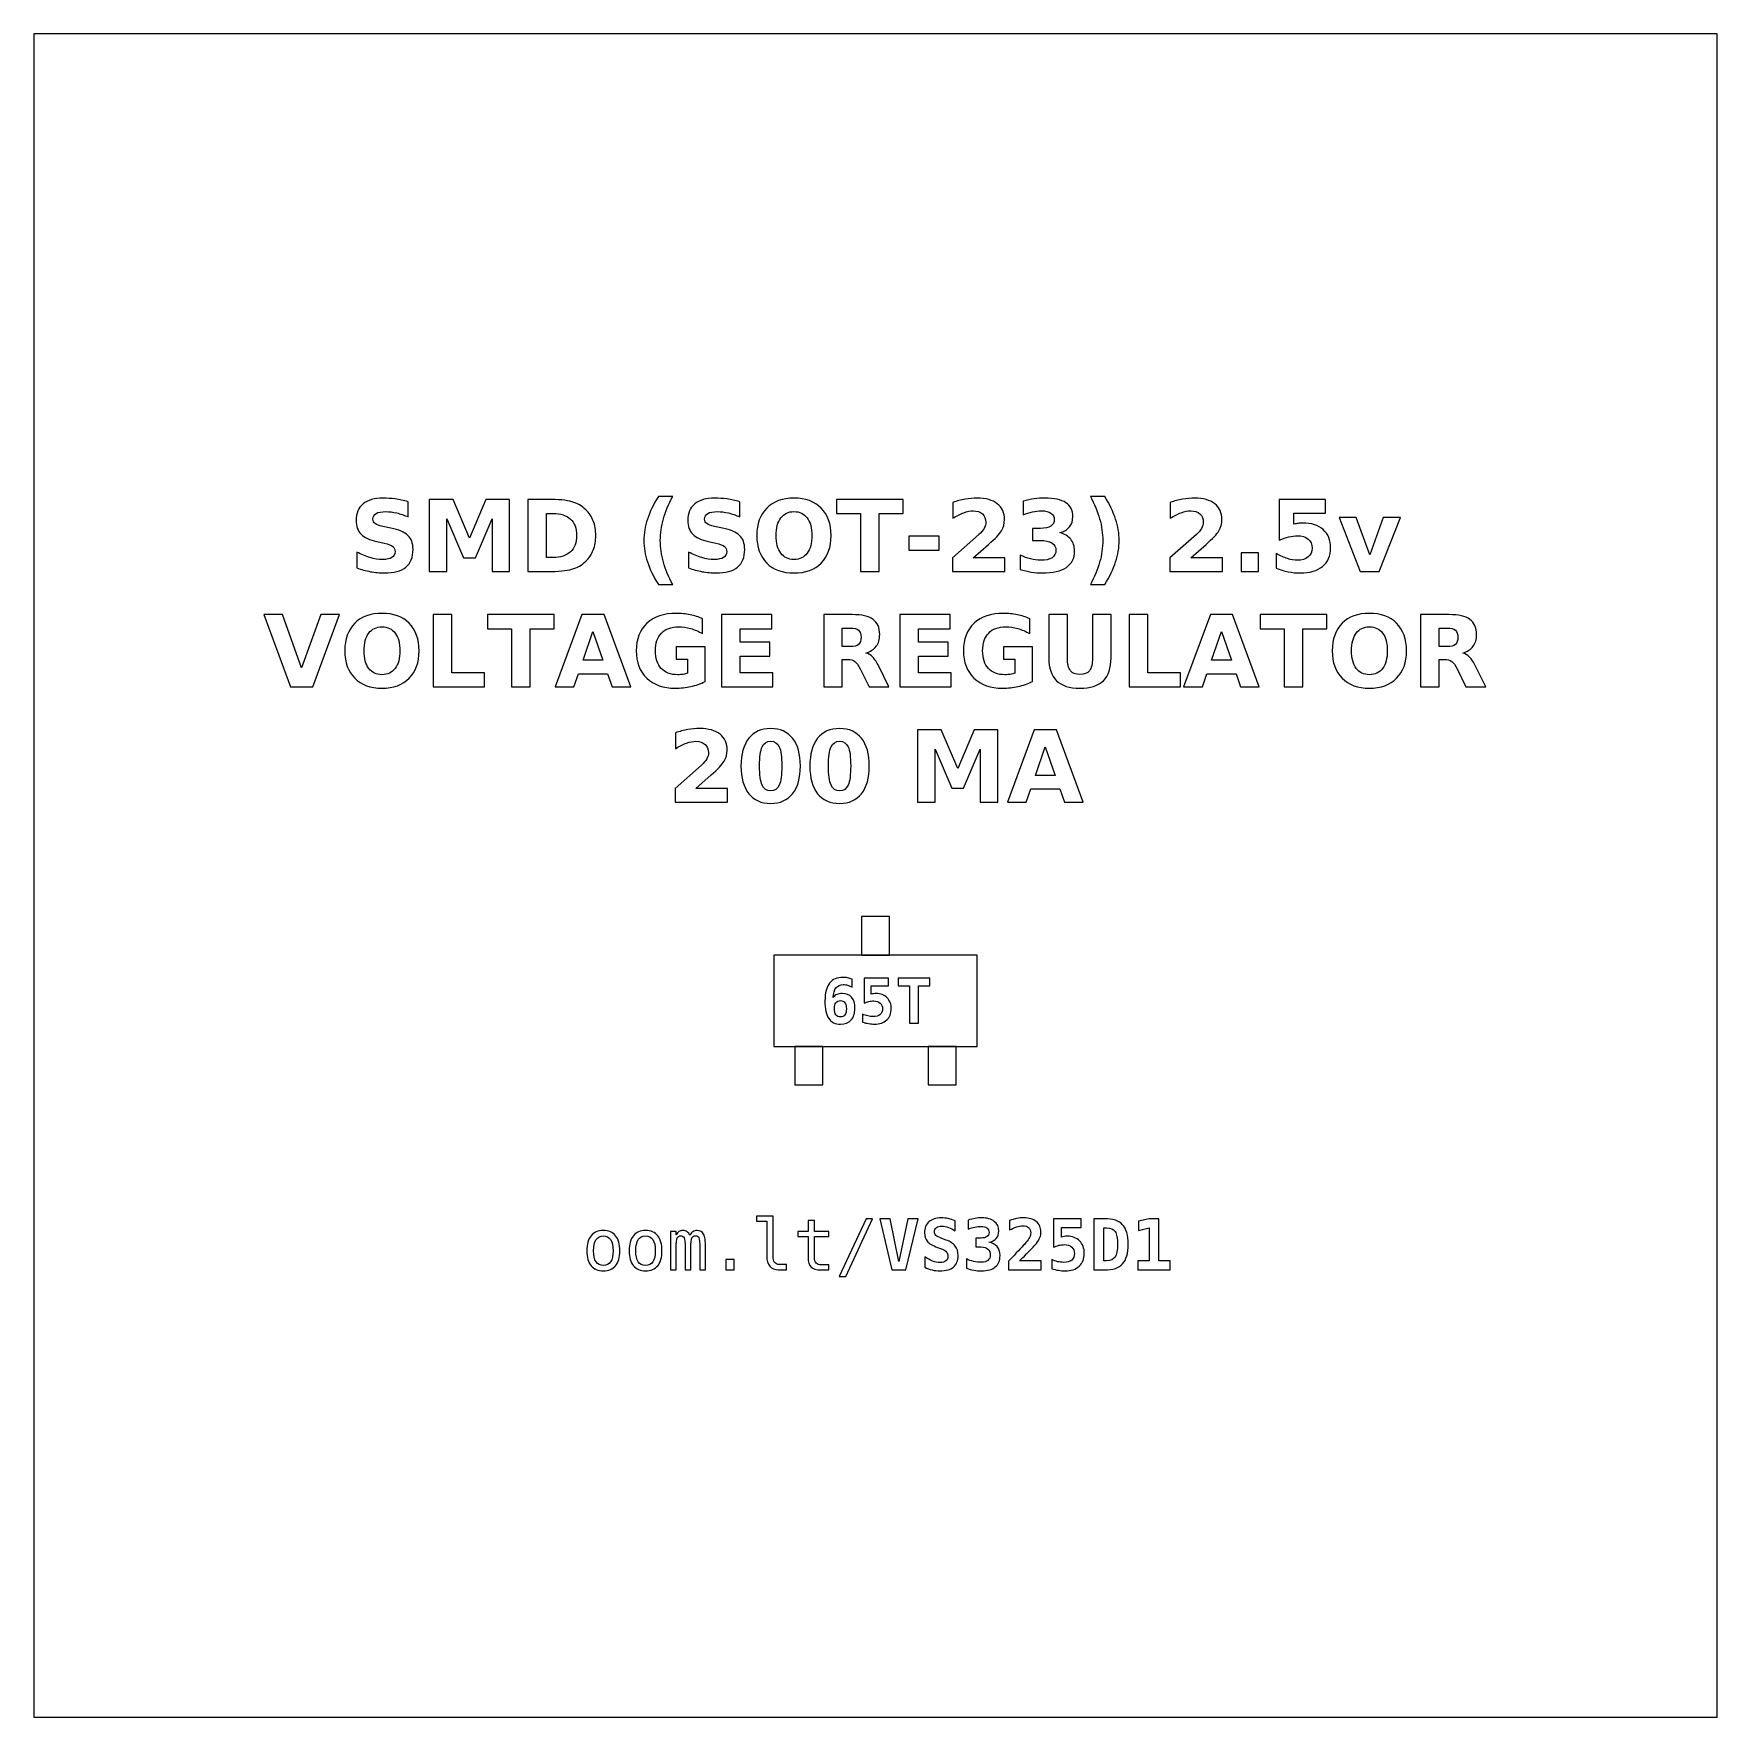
# Model space of a CAD drawing. Header units: centimetres. Extents: x -11.7 to -9.3, y -16.05 to -13.65.
import ezdxf

# ---------------------------------------------------------------- set-up
doc = ezdxf.new("R2010")
doc.units = ezdxf.units.CM
doc.header["$MEASUREMENT"] = 0
doc.layers.add('Layer 1', color=7, linetype='Continuous')

msp = doc.modelspace()

# ---------------------------------------------------------------- linework, layer by layer
at = {"layer": 'Layer 1', "color": 7}
msp.add_lwpolyline([(-11.7, -16.05), (-9.3, -16.05), (-9.3, -13.65), (-11.7, -13.65), (-11.7, -16.05)], close=True, dxfattribs=at)
at = {"layer": 'Layer 1', "color": 7, "lineweight": 9}
for points in [[(-10.52001, -14.96355), (-10.48001, -14.96355), (-10.48001, -14.90855), (-10.52001, -14.90855), (-10.52001, -14.96355)], [(-10.64501, -15.09355), (-10.35501, -15.09355), (-10.35501, -14.96355), (-10.64501, -14.96355), (-10.64501, -15.09355)], [(-10.61501, -15.14855), (-10.57501, -15.14855), (-10.57501, -15.09355), (-10.61501, -15.09355), (-10.61501, -15.14855)], [(-10.42501, -15.14855), (-10.38501, -15.14855), (-10.38501, -15.09355), (-10.42501, -15.09355), (-10.42501, -15.14855)]]:
    msp.add_lwpolyline(points, close=True, dxfattribs=at)
at = {"layer": 'Layer 1', "color": 250}
for points, knots in [([(-11.16603, -14.31715), (-11.16603, -14.31715), (-11.16603, -14.3389), (-11.16603, -14.3389), (-11.16603, -14.3389), (-11.17168, -14.33638), (-11.1772, -14.33448), (-11.18256, -14.33319), (-11.18256, -14.33319), (-11.18795, -14.33189), (-11.19303, -14.33126), (-11.1978, -14.33126), (-11.1978, -14.33126), (-11.20413, -14.33126), (-11.20883, -14.33213), (-11.21187, -14.33387), (-11.21187, -14.33387), (-11.2149, -14.33563), (-11.21641, -14.33834), (-11.21641, -14.34201), (-11.21641, -14.34201), (-11.21641, -14.34476), (-11.2154, -14.34692), (-11.21335, -14.34845), (-11.21335, -14.34845), (-11.2113, -14.34998), (-11.20759, -14.35132), (-11.2022, -14.35242), (-11.2022, -14.35242), (-11.2022, -14.35242), (-11.19091, -14.35468), (-11.19091, -14.35468), (-11.19091, -14.35468), (-11.17946, -14.35699), (-11.17135, -14.36047), (-11.16653, -14.36517), (-11.16653, -14.36517), (-11.1617, -14.36985), (-11.15928, -14.37651), (-11.15928, -14.38514), (-11.15928, -14.38514), (-11.15928, -14.3965), (-11.16264, -14.40494), (-11.16937, -14.41047), (-11.16937, -14.41047), (-11.1761, -14.41599), (-11.18637, -14.41877), (-11.2002, -14.41877), (-11.2002, -14.41877), (-11.20674, -14.41877), (-11.21328, -14.41816), (-11.21984, -14.41691), (-11.21984, -14.41691), (-11.2264, -14.41566), (-11.23299, -14.41383), (-11.23955, -14.41141), (-11.23955, -14.41141), (-11.23955, -14.41141), (-11.23955, -14.38902), (-11.23955, -14.38902), (-11.23955, -14.38902), (-11.23299, -14.3925), (-11.22664, -14.39513), (-11.2205, -14.3969), (-11.2205, -14.3969), (-11.21436, -14.39866), (-11.20846, -14.39955), (-11.20277, -14.39955), (-11.20277, -14.39955), (-11.19698, -14.39955), (-11.19254, -14.39859), (-11.18946, -14.39666), (-11.18946, -14.39666), (-11.18637, -14.39473), (-11.18485, -14.39198), (-11.18485, -14.38838), (-11.18485, -14.38838), (-11.18485, -14.38518), (-11.18588, -14.38269), (-11.18797, -14.38095), (-11.18797, -14.38095), (-11.19007, -14.37921), (-11.19423, -14.37764), (-11.20049, -14.37627), (-11.20049, -14.37627), (-11.20049, -14.37627), (-11.21076, -14.37399), (-11.21076, -14.37399), (-11.21076, -14.37399), (-11.22104, -14.37178), (-11.22857, -14.36828), (-11.23332, -14.36345), (-11.23332, -14.36345), (-11.23807, -14.35863), (-11.24044, -14.35212), (-11.24044, -14.34396), (-11.24044, -14.34396), (-11.24044, -14.3337), (-11.23713, -14.32582), (-11.23052, -14.32032), (-11.23052, -14.32032), (-11.22391, -14.31479), (-11.21441, -14.31204), (-11.20199, -14.31204), (-11.20199, -14.31204), (-11.19635, -14.31204), (-11.19054, -14.31247), (-11.18456, -14.31331), (-11.18456, -14.31331), (-11.17859, -14.31416), (-11.17241, -14.31543), (-11.16603, -14.31715)], [0, 0, 0, 0, 0.0357143, 0.0357143, 0.0357143, 0.0357143, 0.0714286, 0.0714286, 0.0714286, 0.0714286, 0.1071429, 0.1071429, 0.1071429, 0.1071429, 0.1428571, 0.1428571, 0.1428571, 0.1428571, 0.1785714, 0.1785714, 0.1785714, 0.1785714, 0.2142857, 0.2142857, 0.2142857, 0.2142857, 0.25, 0.25, 0.25, 0.25, 0.2857143, 0.2857143, 0.2857143, 0.2857143, 0.3214286, 0.3214286, 0.3214286, 0.3214286, 0.3571429, 0.3571429, 0.3571429, 0.3571429, 0.3928571, 0.3928571, 0.3928571, 0.3928571, 0.4285714, 0.4285714, 0.4285714, 0.4285714, 0.4642857, 0.4642857, 0.4642857, 0.4642857, 0.5, 0.5, 0.5, 0.5, 0.5357143, 0.5357143, 0.5357143, 0.5357143, 0.5714286, 0.5714286, 0.5714286, 0.5714286, 0.6071429, 0.6071429, 0.6071429, 0.6071429, 0.6428571, 0.6428571, 0.6428571, 0.6428571, 0.6785714, 0.6785714, 0.6785714, 0.6785714, 0.7142857, 0.7142857, 0.7142857, 0.7142857, 0.75, 0.75, 0.75, 0.75, 0.7857143, 0.7857143, 0.7857143, 0.7857143, 0.8214286, 0.8214286, 0.8214286, 0.8214286, 0.8571429, 0.8571429, 0.8571429, 0.8571429, 0.8928571, 0.8928571, 0.8928571, 0.8928571, 0.9285714, 0.9285714, 0.9285714, 0.9285714, 0.9642857, 0.9642857, 0.9642857, 0.9642857, 1, 1, 1, 1]), ([(-11.136, -14.3139), (-11.136, -14.3139), (-11.10225, -14.3139), (-11.10225, -14.3139), (-11.10225, -14.3139), (-11.10225, -14.3139), (-11.0788, -14.36896), (-11.0788, -14.36896), (-11.0788, -14.36896), (-11.0788, -14.36896), (-11.05524, -14.3139), (-11.05524, -14.3139), (-11.05524, -14.3139), (-11.05524, -14.3139), (-11.02156, -14.3139), (-11.02156, -14.3139), (-11.02156, -14.3139), (-11.02156, -14.3139), (-11.02156, -14.41677), (-11.02156, -14.41677), (-11.02156, -14.41677), (-11.02156, -14.41677), (-11.04663, -14.41677), (-11.04663, -14.41677), (-11.04663, -14.41677), (-11.04663, -14.41677), (-11.04663, -14.34153), (-11.04663, -14.34153), (-11.04663, -14.34153), (-11.04663, -14.34153), (-11.07034, -14.39699), (-11.07034, -14.39699), (-11.07034, -14.39699), (-11.07034, -14.39699), (-11.08715, -14.39699), (-11.08715, -14.39699), (-11.08715, -14.39699), (-11.08715, -14.39699), (-11.11086, -14.34153), (-11.11086, -14.34153), (-11.11086, -14.34153), (-11.11086, -14.34153), (-11.11086, -14.41677), (-11.11086, -14.41677), (-11.11086, -14.41677), (-11.11086, -14.41677), (-11.136, -14.41677), (-11.136, -14.41677), (-11.136, -14.41677), (-11.136, -14.41677), (-11.136, -14.3139), (-11.136, -14.3139)], [0, 0, 0, 0, 0.0769231, 0.0769231, 0.0769231, 0.0769231, 0.1538462, 0.1538462, 0.1538462, 0.1538462, 0.2307692, 0.2307692, 0.2307692, 0.2307692, 0.3076923, 0.3076923, 0.3076923, 0.3076923, 0.3846154, 0.3846154, 0.3846154, 0.3846154, 0.4615385, 0.4615385, 0.4615385, 0.4615385, 0.5384615, 0.5384615, 0.5384615, 0.5384615, 0.6153846, 0.6153846, 0.6153846, 0.6153846, 0.6923077, 0.6923077, 0.6923077, 0.6923077, 0.7692308, 0.7692308, 0.7692308, 0.7692308, 0.8461538, 0.8461538, 0.8461538, 0.8461538, 0.9230769, 0.9230769, 0.9230769, 0.9230769, 1, 1, 1, 1]), ([(-10.99557, -14.3139), (-10.99557, -14.3139), (-10.96758, -14.3139), (-10.96758, -14.3139), (-10.96758, -14.3139), (-10.95197, -14.3139), (-10.94035, -14.31501), (-10.93271, -14.31724), (-10.93271, -14.31724), (-10.92506, -14.31947), (-10.9185, -14.32324), (-10.91302, -14.32858), (-10.91302, -14.32858), (-10.9082, -14.33321), (-10.90463, -14.33857), (-10.90227, -14.34464), (-10.90227, -14.34464), (-10.89995, -14.35068), (-10.89877, -14.35755), (-10.89877, -14.36524), (-10.89877, -14.36524), (-10.89877, -14.373), (-10.89995, -14.37992), (-10.90227, -14.38601), (-10.90227, -14.38601), (-10.90463, -14.3921), (-10.9082, -14.39746), (-10.91302, -14.40209), (-10.91302, -14.40209), (-10.91855, -14.40743), (-10.92516, -14.4112), (-10.93287, -14.41343), (-10.93287, -14.41343), (-10.94059, -14.41566), (-10.95216, -14.41677), (-10.96758, -14.41677), (-10.96758, -14.41677), (-10.96758, -14.41677), (-10.99557, -14.41677), (-10.99557, -14.41677), (-10.99557, -14.41677), (-10.99557, -14.41677), (-10.99557, -14.3139), (-10.99557, -14.3139)], [0, 0, 0, 0, 0.0909091, 0.0909091, 0.0909091, 0.0909091, 0.1818182, 0.1818182, 0.1818182, 0.1818182, 0.2727273, 0.2727273, 0.2727273, 0.2727273, 0.3636364, 0.3636364, 0.3636364, 0.3636364, 0.4545455, 0.4545455, 0.4545455, 0.4545455, 0.5454545, 0.5454545, 0.5454545, 0.5454545, 0.6363636, 0.6363636, 0.6363636, 0.6363636, 0.7272727, 0.7272727, 0.7272727, 0.7272727, 0.8181818, 0.8181818, 0.8181818, 0.8181818, 0.9090909, 0.9090909, 0.9090909, 0.9090909, 1, 1, 1, 1]), ([(-10.78908, -14.43537), (-10.78908, -14.43537), (-10.80954, -14.43537), (-10.80954, -14.43537), (-10.80954, -14.43537), (-10.81657, -14.42404), (-10.82177, -14.41324), (-10.82511, -14.40301), (-10.82511, -14.40301), (-10.82847, -14.3928), (-10.83014, -14.38267), (-10.83014, -14.3726), (-10.83014, -14.3726), (-10.83014, -14.36254), (-10.82845, -14.35235), (-10.82509, -14.34205), (-10.82509, -14.34205), (-10.8217, -14.33173), (-10.81653, -14.32096), (-10.80954, -14.30969), (-10.80954, -14.30969), (-10.80954, -14.30969), (-10.78908, -14.30969), (-10.78908, -14.30969), (-10.78908, -14.30969), (-10.79496, -14.32058), (-10.79936, -14.33123), (-10.8023, -14.34163), (-10.8023, -14.34163), (-10.80524, -14.35202), (-10.80672, -14.3623), (-10.80672, -14.37246), (-10.80672, -14.37246), (-10.80672, -14.38262), (-10.80526, -14.3929), (-10.80235, -14.40334), (-10.80235, -14.40334), (-10.79943, -14.41376), (-10.79501, -14.42444), (-10.78908, -14.43537)], [0, 0, 0, 0, 0.1, 0.1, 0.1, 0.1, 0.2, 0.2, 0.2, 0.2, 0.3, 0.3, 0.3, 0.3, 0.4, 0.4, 0.4, 0.4, 0.5, 0.5, 0.5, 0.5, 0.6, 0.6, 0.6, 0.6, 0.7, 0.7, 0.7, 0.7, 0.8, 0.8, 0.8, 0.8, 0.9, 0.9, 0.9, 0.9, 1, 1, 1, 1]), ([(-10.69324, -14.31715), (-10.69324, -14.31715), (-10.69324, -14.3389), (-10.69324, -14.3389), (-10.69324, -14.3389), (-10.69889, -14.33638), (-10.70441, -14.33448), (-10.70977, -14.33319), (-10.70977, -14.33319), (-10.71516, -14.33189), (-10.72024, -14.33126), (-10.72501, -14.33126), (-10.72501, -14.33126), (-10.73134, -14.33126), (-10.73604, -14.33213), (-10.73908, -14.33387), (-10.73908, -14.33387), (-10.74211, -14.33563), (-10.74362, -14.33834), (-10.74362, -14.34201), (-10.74362, -14.34201), (-10.74362, -14.34476), (-10.74261, -14.34692), (-10.74056, -14.34845), (-10.74056, -14.34845), (-10.73851, -14.34998), (-10.7348, -14.35132), (-10.72941, -14.35242), (-10.72941, -14.35242), (-10.72941, -14.35242), (-10.71812, -14.35468), (-10.71812, -14.35468), (-10.71812, -14.35468), (-10.70667, -14.35699), (-10.69856, -14.36047), (-10.69374, -14.36517), (-10.69374, -14.36517), (-10.68891, -14.36985), (-10.68649, -14.37651), (-10.68649, -14.38514), (-10.68649, -14.38514), (-10.68649, -14.3965), (-10.68985, -14.40494), (-10.69658, -14.41047), (-10.69658, -14.41047), (-10.70331, -14.41599), (-10.71358, -14.41877), (-10.72741, -14.41877), (-10.72741, -14.41877), (-10.73395, -14.41877), (-10.74049, -14.41816), (-10.74705, -14.41691), (-10.74705, -14.41691), (-10.75361, -14.41566), (-10.7602, -14.41383), (-10.76676, -14.41141), (-10.76676, -14.41141), (-10.76676, -14.41141), (-10.76676, -14.38902), (-10.76676, -14.38902), (-10.76676, -14.38902), (-10.7602, -14.3925), (-10.75385, -14.39513), (-10.74771, -14.3969), (-10.74771, -14.3969), (-10.74157, -14.39866), (-10.73567, -14.39955), (-10.72998, -14.39955), (-10.72998, -14.39955), (-10.72419, -14.39955), (-10.71975, -14.39859), (-10.71667, -14.39666), (-10.71667, -14.39666), (-10.71358, -14.39473), (-10.71206, -14.39198), (-10.71206, -14.38838), (-10.71206, -14.38838), (-10.71206, -14.38518), (-10.71309, -14.38269), (-10.71518, -14.38095), (-10.71518, -14.38095), (-10.71728, -14.37921), (-10.72144, -14.37764), (-10.7277, -14.37627), (-10.7277, -14.37627), (-10.7277, -14.37627), (-10.73797, -14.37399), (-10.73797, -14.37399), (-10.73797, -14.37399), (-10.74825, -14.37178), (-10.75578, -14.36828), (-10.76053, -14.36345), (-10.76053, -14.36345), (-10.76528, -14.35863), (-10.76765, -14.35212), (-10.76765, -14.34396), (-10.76765, -14.34396), (-10.76765, -14.3337), (-10.76434, -14.32582), (-10.75773, -14.32032), (-10.75773, -14.32032), (-10.75112, -14.31479), (-10.74162, -14.31204), (-10.7292, -14.31204), (-10.7292, -14.31204), (-10.72356, -14.31204), (-10.71775, -14.31247), (-10.71177, -14.31331), (-10.71177, -14.31331), (-10.7058, -14.31416), (-10.69962, -14.31543), (-10.69324, -14.31715)], [0, 0, 0, 0, 0.0357143, 0.0357143, 0.0357143, 0.0357143, 0.0714286, 0.0714286, 0.0714286, 0.0714286, 0.1071429, 0.1071429, 0.1071429, 0.1071429, 0.1428571, 0.1428571, 0.1428571, 0.1428571, 0.1785714, 0.1785714, 0.1785714, 0.1785714, 0.2142857, 0.2142857, 0.2142857, 0.2142857, 0.25, 0.25, 0.25, 0.25, 0.2857143, 0.2857143, 0.2857143, 0.2857143, 0.3214286, 0.3214286, 0.3214286, 0.3214286, 0.3571429, 0.3571429, 0.3571429, 0.3571429, 0.3928571, 0.3928571, 0.3928571, 0.3928571, 0.4285714, 0.4285714, 0.4285714, 0.4285714, 0.4642857, 0.4642857, 0.4642857, 0.4642857, 0.5, 0.5, 0.5, 0.5, 0.5357143, 0.5357143, 0.5357143, 0.5357143, 0.5714286, 0.5714286, 0.5714286, 0.5714286, 0.6071429, 0.6071429, 0.6071429, 0.6071429, 0.6428571, 0.6428571, 0.6428571, 0.6428571, 0.6785714, 0.6785714, 0.6785714, 0.6785714, 0.7142857, 0.7142857, 0.7142857, 0.7142857, 0.75, 0.75, 0.75, 0.75, 0.7857143, 0.7857143, 0.7857143, 0.7857143, 0.8214286, 0.8214286, 0.8214286, 0.8214286, 0.8571429, 0.8571429, 0.8571429, 0.8571429, 0.8928571, 0.8928571, 0.8928571, 0.8928571, 0.9285714, 0.9285714, 0.9285714, 0.9285714, 0.9642857, 0.9642857, 0.9642857, 0.9642857, 1, 1, 1, 1]), ([(-10.61622, -14.31204), (-10.59969, -14.31204), (-10.58673, -14.31677), (-10.57737, -14.32625), (-10.57737, -14.32625), (-10.56799, -14.3357), (-10.56331, -14.34875), (-10.56331, -14.36543), (-10.56331, -14.36543), (-10.56331, -14.38206), (-10.56799, -14.39511), (-10.57737, -14.40456), (-10.57737, -14.40456), (-10.58673, -14.41404), (-10.59969, -14.41877), (-10.61622, -14.41877), (-10.61622, -14.41877), (-10.63271, -14.41877), (-10.64564, -14.41404), (-10.65505, -14.40456), (-10.65505, -14.40456), (-10.66443, -14.39511), (-10.66914, -14.38206), (-10.66914, -14.36543), (-10.66914, -14.36543), (-10.66914, -14.34875), (-10.66443, -14.3357), (-10.65505, -14.32625), (-10.65505, -14.32625), (-10.64564, -14.31677), (-10.63271, -14.31204), (-10.61622, -14.31204)], [0, 0, 0, 0, 0.125, 0.125, 0.125, 0.125, 0.25, 0.25, 0.25, 0.25, 0.375, 0.375, 0.375, 0.375, 0.5, 0.5, 0.5, 0.5, 0.625, 0.625, 0.625, 0.625, 0.75, 0.75, 0.75, 0.75, 0.875, 0.875, 0.875, 0.875, 1, 1, 1, 1]), ([(-10.55552, -14.3139), (-10.55552, -14.3139), (-10.46072, -14.3139), (-10.46072, -14.3139), (-10.46072, -14.3139), (-10.46072, -14.3139), (-10.46072, -14.33396), (-10.46072, -14.33396), (-10.46072, -14.33396), (-10.46072, -14.33396), (-10.49482, -14.33396), (-10.49482, -14.33396), (-10.49482, -14.33396), (-10.49482, -14.33396), (-10.49482, -14.41677), (-10.49482, -14.41677), (-10.49482, -14.41677), (-10.49482, -14.41677), (-10.52135, -14.41677), (-10.52135, -14.41677), (-10.52135, -14.41677), (-10.52135, -14.41677), (-10.52135, -14.33396), (-10.52135, -14.33396), (-10.52135, -14.33396), (-10.52135, -14.33396), (-10.55552, -14.33396), (-10.55552, -14.33396), (-10.55552, -14.33396), (-10.55552, -14.33396), (-10.55552, -14.3139), (-10.55552, -14.3139)], [0, 0, 0, 0, 0.125, 0.125, 0.125, 0.125, 0.25, 0.25, 0.25, 0.25, 0.375, 0.375, 0.375, 0.375, 0.5, 0.5, 0.5, 0.5, 0.625, 0.625, 0.625, 0.625, 0.75, 0.75, 0.75, 0.75, 0.875, 0.875, 0.875, 0.875, 1, 1, 1, 1]), ([(-10.36072, -14.39727), (-10.36072, -14.39727), (-10.31544, -14.39727), (-10.31544, -14.39727), (-10.31544, -14.39727), (-10.31544, -14.39727), (-10.31544, -14.41677), (-10.31544, -14.41677), (-10.31544, -14.41677), (-10.31544, -14.41677), (-10.39021, -14.41677), (-10.39021, -14.41677), (-10.39021, -14.41677), (-10.39021, -14.41677), (-10.39021, -14.39727), (-10.39021, -14.39727), (-10.39021, -14.39727), (-10.39021, -14.39727), (-10.35265, -14.36414), (-10.35265, -14.36414), (-10.35265, -14.36414), (-10.34929, -14.3611), (-10.34682, -14.35814), (-10.34522, -14.35525), (-10.34522, -14.35525), (-10.3436, -14.35235), (-10.3428, -14.34934), (-10.3428, -14.34621), (-10.3428, -14.34621), (-10.3428, -14.34139), (-10.34442, -14.33751), (-10.34766, -14.33457), (-10.34766, -14.33457), (-10.35089, -14.33163), (-10.35519, -14.33018), (-10.36058, -14.33018), (-10.36058, -14.33018), (-10.36471, -14.33018), (-10.36923, -14.33107), (-10.37415, -14.33283), (-10.37415, -14.33283), (-10.37906, -14.3346), (-10.38433, -14.33723), (-10.38993, -14.34071), (-10.38993, -14.34071), (-10.38993, -14.34071), (-10.38993, -14.31811), (-10.38993, -14.31811), (-10.38993, -14.31811), (-10.38395, -14.31614), (-10.37805, -14.31463), (-10.37222, -14.3136), (-10.37222, -14.3136), (-10.36638, -14.31256), (-10.36067, -14.31204), (-10.35505, -14.31204), (-10.35505, -14.31204), (-10.34275, -14.31204), (-10.33318, -14.31475), (-10.32636, -14.32018), (-10.32636, -14.32018), (-10.31954, -14.32559), (-10.31613, -14.33314), (-10.31613, -14.34285), (-10.31613, -14.34285), (-10.31613, -14.34845), (-10.31758, -14.35367), (-10.32048, -14.35852), (-10.32048, -14.35852), (-10.32337, -14.36336), (-10.32946, -14.36985), (-10.33873, -14.37799), (-10.33873, -14.37799), (-10.33873, -14.37799), (-10.36072, -14.39727), (-10.36072, -14.39727)], [0, 0, 0, 0, 0.0526316, 0.0526316, 0.0526316, 0.0526316, 0.1052632, 0.1052632, 0.1052632, 0.1052632, 0.1578947, 0.1578947, 0.1578947, 0.1578947, 0.2105263, 0.2105263, 0.2105263, 0.2105263, 0.2631579, 0.2631579, 0.2631579, 0.2631579, 0.3157895, 0.3157895, 0.3157895, 0.3157895, 0.3684211, 0.3684211, 0.3684211, 0.3684211, 0.4210526, 0.4210526, 0.4210526, 0.4210526, 0.4736842, 0.4736842, 0.4736842, 0.4736842, 0.5263158, 0.5263158, 0.5263158, 0.5263158, 0.5789474, 0.5789474, 0.5789474, 0.5789474, 0.6315789, 0.6315789, 0.6315789, 0.6315789, 0.6842105, 0.6842105, 0.6842105, 0.6842105, 0.7368421, 0.7368421, 0.7368421, 0.7368421, 0.7894737, 0.7894737, 0.7894737, 0.7894737, 0.8421053, 0.8421053, 0.8421053, 0.8421053, 0.8947368, 0.8947368, 0.8947368, 0.8947368, 0.9473684, 0.9473684, 0.9473684, 0.9473684, 1, 1, 1, 1]), ([(-10.23746, -14.36129), (-10.23054, -14.36308), (-10.22525, -14.36621), (-10.22165, -14.37063), (-10.22165, -14.37063), (-10.21805, -14.37507), (-10.21624, -14.38069), (-10.21624, -14.38754), (-10.21624, -14.38754), (-10.21624, -14.39774), (-10.22015, -14.4055), (-10.22795, -14.41082), (-10.22795, -14.41082), (-10.23576, -14.41611), (-10.24715, -14.41877), (-10.26213, -14.41877), (-10.26213, -14.41877), (-10.26742, -14.41877), (-10.27271, -14.41835), (-10.27803, -14.4175), (-10.27803, -14.4175), (-10.28332, -14.41665), (-10.28856, -14.41536), (-10.29376, -14.41367), (-10.29376, -14.41367), (-10.29376, -14.41367), (-10.29376, -14.3932), (-10.29376, -14.3932), (-10.29376, -14.3932), (-10.2888, -14.39567), (-10.28388, -14.39756), (-10.27899, -14.39883), (-10.27899, -14.39883), (-10.2741, -14.40007), (-10.26928, -14.40071), (-10.26455, -14.40071), (-10.26455, -14.40071), (-10.25752, -14.40071), (-10.25213, -14.39948), (-10.24839, -14.39706), (-10.24839, -14.39706), (-10.24465, -14.39462), (-10.24277, -14.39114), (-10.24277, -14.38657), (-10.24277, -14.38657), (-10.24277, -14.38189), (-10.2447, -14.37834), (-10.24853, -14.37594), (-10.24853, -14.37594), (-10.25237, -14.37352), (-10.25803, -14.37232), (-10.26551, -14.37232), (-10.26551, -14.37232), (-10.26551, -14.37232), (-10.27612, -14.37232), (-10.27612, -14.37232), (-10.27612, -14.37232), (-10.27612, -14.37232), (-10.27612, -14.35522), (-10.27612, -14.35522), (-10.27612, -14.35522), (-10.27612, -14.35522), (-10.26497, -14.35522), (-10.26497, -14.35522), (-10.26497, -14.35522), (-10.25829, -14.35522), (-10.25335, -14.35419), (-10.25009, -14.35209), (-10.25009, -14.35209), (-10.24682, -14.35), (-10.24519, -14.34683), (-10.24519, -14.34257), (-10.24519, -14.34257), (-10.24519, -14.33862), (-10.24677, -14.33556), (-10.24994, -14.33342), (-10.24994, -14.33342), (-10.25312, -14.33126), (-10.25759, -14.33018), (-10.26337, -14.33018), (-10.26337, -14.33018), (-10.26765, -14.33018), (-10.27196, -14.33065), (-10.27633, -14.33161), (-10.27633, -14.33161), (-10.28068, -14.33257), (-10.28501, -14.33401), (-10.28934, -14.33589), (-10.28934, -14.33589), (-10.28934, -14.33589), (-10.28934, -14.31646), (-10.28934, -14.31646), (-10.28934, -14.31646), (-10.28409, -14.31498), (-10.27892, -14.31388), (-10.27377, -14.31315), (-10.27377, -14.31315), (-10.26862, -14.31242), (-10.26359, -14.31204), (-10.25862, -14.31204), (-10.25862, -14.31204), (-10.24526, -14.31204), (-10.23525, -14.31423), (-10.22861, -14.31863), (-10.22861, -14.31863), (-10.22198, -14.323), (-10.21867, -14.32961), (-10.21867, -14.33843), (-10.21867, -14.33843), (-10.21867, -14.34443), (-10.22024, -14.34937), (-10.22342, -14.3532), (-10.22342, -14.3532), (-10.22659, -14.35703), (-10.23127, -14.35974), (-10.23746, -14.36129)], [0, 0, 0, 0, 0.0344828, 0.0344828, 0.0344828, 0.0344828, 0.0689655, 0.0689655, 0.0689655, 0.0689655, 0.1034483, 0.1034483, 0.1034483, 0.1034483, 0.137931, 0.137931, 0.137931, 0.137931, 0.1724138, 0.1724138, 0.1724138, 0.1724138, 0.2068966, 0.2068966, 0.2068966, 0.2068966, 0.2413793, 0.2413793, 0.2413793, 0.2413793, 0.2758621, 0.2758621, 0.2758621, 0.2758621, 0.3103448, 0.3103448, 0.3103448, 0.3103448, 0.3448276, 0.3448276, 0.3448276, 0.3448276, 0.3793103, 0.3793103, 0.3793103, 0.3793103, 0.4137931, 0.4137931, 0.4137931, 0.4137931, 0.4482759, 0.4482759, 0.4482759, 0.4482759, 0.4827586, 0.4827586, 0.4827586, 0.4827586, 0.5172414, 0.5172414, 0.5172414, 0.5172414, 0.5517241, 0.5517241, 0.5517241, 0.5517241, 0.5862069, 0.5862069, 0.5862069, 0.5862069, 0.6206897, 0.6206897, 0.6206897, 0.6206897, 0.6551724, 0.6551724, 0.6551724, 0.6551724, 0.6896552, 0.6896552, 0.6896552, 0.6896552, 0.7241379, 0.7241379, 0.7241379, 0.7241379, 0.7586207, 0.7586207, 0.7586207, 0.7586207, 0.7931034, 0.7931034, 0.7931034, 0.7931034, 0.8275862, 0.8275862, 0.8275862, 0.8275862, 0.862069, 0.862069, 0.862069, 0.862069, 0.8965517, 0.8965517, 0.8965517, 0.8965517, 0.9310345, 0.9310345, 0.9310345, 0.9310345, 0.9655172, 0.9655172, 0.9655172, 0.9655172, 1, 1, 1, 1]), ([(-10.19371, -14.43537), (-10.18783, -14.42444), (-10.18341, -14.41376), (-10.18047, -14.40334), (-10.18047, -14.40334), (-10.17753, -14.3929), (-10.17607, -14.38262), (-10.17607, -14.37246), (-10.17607, -14.37246), (-10.17607, -14.3623), (-10.17753, -14.35202), (-10.18047, -14.34163), (-10.18047, -14.34163), (-10.18341, -14.33123), (-10.18783, -14.32058), (-10.19371, -14.30969), (-10.19371, -14.30969), (-10.19371, -14.30969), (-10.17325, -14.30969), (-10.17325, -14.30969), (-10.17325, -14.30969), (-10.16627, -14.32096), (-10.16109, -14.33173), (-10.1577, -14.34205), (-10.1577, -14.34205), (-10.15434, -14.35235), (-10.15265, -14.36254), (-10.15265, -14.3726), (-10.15265, -14.3726), (-10.15265, -14.38267), (-10.15432, -14.3928), (-10.15768, -14.40301), (-10.15768, -14.40301), (-10.16102, -14.41324), (-10.16622, -14.42404), (-10.17325, -14.43537), (-10.17325, -14.43537), (-10.17325, -14.43537), (-10.19371, -14.43537), (-10.19371, -14.43537)], [0, 0, 0, 0, 0.1, 0.1, 0.1, 0.1, 0.2, 0.2, 0.2, 0.2, 0.3, 0.3, 0.3, 0.3, 0.4, 0.4, 0.4, 0.4, 0.5, 0.5, 0.5, 0.5, 0.6, 0.6, 0.6, 0.6, 0.7, 0.7, 0.7, 0.7, 0.8, 0.8, 0.8, 0.8, 0.9, 0.9, 0.9, 0.9, 1, 1, 1, 1]), ([(-10.05072, -14.39727), (-10.05072, -14.39727), (-10.00544, -14.39727), (-10.00544, -14.39727), (-10.00544, -14.39727), (-10.00544, -14.39727), (-10.00544, -14.41677), (-10.00544, -14.41677), (-10.00544, -14.41677), (-10.00544, -14.41677), (-10.08021, -14.41677), (-10.08021, -14.41677), (-10.08021, -14.41677), (-10.08021, -14.41677), (-10.08021, -14.39727), (-10.08021, -14.39727), (-10.08021, -14.39727), (-10.08021, -14.39727), (-10.04265, -14.36414), (-10.04265, -14.36414), (-10.04265, -14.36414), (-10.03929, -14.3611), (-10.03682, -14.35814), (-10.03522, -14.35525), (-10.03522, -14.35525), (-10.0336, -14.35235), (-10.0328, -14.34934), (-10.0328, -14.34621), (-10.0328, -14.34621), (-10.0328, -14.34139), (-10.03442, -14.33751), (-10.03766, -14.33457), (-10.03766, -14.33457), (-10.04089, -14.33163), (-10.04519, -14.33018), (-10.05058, -14.33018), (-10.05058, -14.33018), (-10.05471, -14.33018), (-10.05923, -14.33107), (-10.06415, -14.33283), (-10.06415, -14.33283), (-10.06906, -14.3346), (-10.07433, -14.33723), (-10.07993, -14.34071), (-10.07993, -14.34071), (-10.07993, -14.34071), (-10.07993, -14.31811), (-10.07993, -14.31811), (-10.07993, -14.31811), (-10.07395, -14.31614), (-10.06805, -14.31463), (-10.06222, -14.3136), (-10.06222, -14.3136), (-10.05638, -14.31256), (-10.05067, -14.31204), (-10.04505, -14.31204), (-10.04505, -14.31204), (-10.03275, -14.31204), (-10.02318, -14.31475), (-10.01636, -14.32018), (-10.01636, -14.32018), (-10.00954, -14.32559), (-10.00613, -14.33314), (-10.00613, -14.34285), (-10.00613, -14.34285), (-10.00613, -14.34845), (-10.00758, -14.35367), (-10.01048, -14.35852), (-10.01048, -14.35852), (-10.01337, -14.36336), (-10.01946, -14.36985), (-10.02873, -14.37799), (-10.02873, -14.37799), (-10.02873, -14.37799), (-10.05072, -14.39727), (-10.05072, -14.39727)], [0, 0, 0, 0, 0.0526316, 0.0526316, 0.0526316, 0.0526316, 0.1052632, 0.1052632, 0.1052632, 0.1052632, 0.1578947, 0.1578947, 0.1578947, 0.1578947, 0.2105263, 0.2105263, 0.2105263, 0.2105263, 0.2631579, 0.2631579, 0.2631579, 0.2631579, 0.3157895, 0.3157895, 0.3157895, 0.3157895, 0.3684211, 0.3684211, 0.3684211, 0.3684211, 0.4210526, 0.4210526, 0.4210526, 0.4210526, 0.4736842, 0.4736842, 0.4736842, 0.4736842, 0.5263158, 0.5263158, 0.5263158, 0.5263158, 0.5789474, 0.5789474, 0.5789474, 0.5789474, 0.6315789, 0.6315789, 0.6315789, 0.6315789, 0.6842105, 0.6842105, 0.6842105, 0.6842105, 0.7368421, 0.7368421, 0.7368421, 0.7368421, 0.7894737, 0.7894737, 0.7894737, 0.7894737, 0.8421053, 0.8421053, 0.8421053, 0.8421053, 0.8947368, 0.8947368, 0.8947368, 0.8947368, 0.9473684, 0.9473684, 0.9473684, 0.9473684, 1, 1, 1, 1]), ([(-9.92463, -14.3139), (-9.92463, -14.3139), (-9.85869, -14.3139), (-9.85869, -14.3139), (-9.85869, -14.3139), (-9.85869, -14.3139), (-9.85869, -14.3334), (-9.85869, -14.3334), (-9.85869, -14.3334), (-9.85869, -14.3334), (-9.90349, -14.3334), (-9.90349, -14.3334), (-9.90349, -14.3334), (-9.90349, -14.3334), (-9.90349, -14.34932), (-9.90349, -14.34932), (-9.90349, -14.34932), (-9.90147, -14.34878), (-9.89944, -14.34836), (-9.8974, -14.34805), (-9.8974, -14.34805), (-9.89535, -14.34774), (-9.89321, -14.3476), (-9.89102, -14.3476), (-9.89102, -14.3476), (-9.87847, -14.3476), (-9.86871, -14.35073), (-9.86172, -14.35701), (-9.86172, -14.35701), (-9.85474, -14.36327), (-9.85126, -14.37201), (-9.85126, -14.38321), (-9.85126, -14.38321), (-9.85126, -14.39433), (-9.85507, -14.40304), (-9.86266, -14.40934), (-9.86266, -14.40934), (-9.87026, -14.41562), (-9.88082, -14.41877), (-9.89432, -14.41877), (-9.89432, -14.41877), (-9.90015, -14.41877), (-9.90594, -14.4182), (-9.91165, -14.41708), (-9.91165, -14.41708), (-9.91737, -14.41595), (-9.92306, -14.41425), (-9.9287, -14.41195), (-9.9287, -14.41195), (-9.9287, -14.41195), (-9.9287, -14.39106), (-9.9287, -14.39106), (-9.9287, -14.39106), (-9.9231, -14.39429), (-9.91779, -14.39669), (-9.91276, -14.39828), (-9.91276, -14.39828), (-9.90772, -14.39991), (-9.90297, -14.40071), (-9.89853, -14.40071), (-9.89853, -14.40071), (-9.89208, -14.40071), (-9.88703, -14.39913), (-9.88333, -14.39598), (-9.88333, -14.39598), (-9.87964, -14.39285), (-9.87778, -14.3886), (-9.87778, -14.38321), (-9.87778, -14.38321), (-9.87778, -14.3778), (-9.87964, -14.37354), (-9.88333, -14.37042), (-9.88333, -14.37042), (-9.88703, -14.36729), (-9.89208, -14.36574), (-9.89853, -14.36574), (-9.89853, -14.36574), (-9.90234, -14.36574), (-9.90641, -14.36623), (-9.91071, -14.36722), (-9.91071, -14.36722), (-9.91504, -14.3682), (-9.91967, -14.36973), (-9.92463, -14.3718), (-9.92463, -14.3718), (-9.92463, -14.3718), (-9.92463, -14.3139), (-9.92463, -14.3139)], [0, 0, 0, 0, 0.0454545, 0.0454545, 0.0454545, 0.0454545, 0.0909091, 0.0909091, 0.0909091, 0.0909091, 0.1363636, 0.1363636, 0.1363636, 0.1363636, 0.1818182, 0.1818182, 0.1818182, 0.1818182, 0.2272727, 0.2272727, 0.2272727, 0.2272727, 0.2727273, 0.2727273, 0.2727273, 0.2727273, 0.3181818, 0.3181818, 0.3181818, 0.3181818, 0.3636364, 0.3636364, 0.3636364, 0.3636364, 0.4090909, 0.4090909, 0.4090909, 0.4090909, 0.4545455, 0.4545455, 0.4545455, 0.4545455, 0.5, 0.5, 0.5, 0.5, 0.5454545, 0.5454545, 0.5454545, 0.5454545, 0.5909091, 0.5909091, 0.5909091, 0.5909091, 0.6363636, 0.6363636, 0.6363636, 0.6363636, 0.6818182, 0.6818182, 0.6818182, 0.6818182, 0.7272727, 0.7272727, 0.7272727, 0.7272727, 0.7727273, 0.7727273, 0.7727273, 0.7727273, 0.8181818, 0.8181818, 0.8181818, 0.8181818, 0.8636364, 0.8636364, 0.8636364, 0.8636364, 0.9090909, 0.9090909, 0.9090909, 0.9090909, 0.9545455, 0.9545455, 0.9545455, 0.9545455, 1, 1, 1, 1]), ([(-10.96904, -14.33396), (-10.96904, -14.33396), (-10.96904, -14.39671), (-10.96904, -14.39671), (-10.96904, -14.39671), (-10.96904, -14.39671), (-10.95954, -14.39671), (-10.95954, -14.39671), (-10.95954, -14.39671), (-10.9487, -14.39671), (-10.94042, -14.39403), (-10.93471, -14.38864), (-10.93471, -14.38864), (-10.92899, -14.38328), (-10.92612, -14.37547), (-10.92612, -14.36524), (-10.92612, -14.36524), (-10.92612, -14.35503), (-10.92897, -14.34727), (-10.93466, -14.34196), (-10.93466, -14.34196), (-10.94035, -14.33662), (-10.94865, -14.33396), (-10.95954, -14.33396), (-10.95954, -14.33396), (-10.95954, -14.33396), (-10.96904, -14.33396), (-10.96904, -14.33396)], [0, 0, 0, 0, 0.1428571, 0.1428571, 0.1428571, 0.1428571, 0.2857143, 0.2857143, 0.2857143, 0.2857143, 0.4285714, 0.4285714, 0.4285714, 0.4285714, 0.5714286, 0.5714286, 0.5714286, 0.5714286, 0.7142857, 0.7142857, 0.7142857, 0.7142857, 0.8571429, 0.8571429, 0.8571429, 0.8571429, 1, 1, 1, 1]), ([(-10.61622, -14.33126), (-10.62431, -14.33126), (-10.63057, -14.33424), (-10.63504, -14.34022), (-10.63504, -14.34022), (-10.63948, -14.34619), (-10.64172, -14.35459), (-10.64172, -14.36543), (-10.64172, -14.36543), (-10.64172, -14.37625), (-10.63948, -14.38462), (-10.63504, -14.39059), (-10.63504, -14.39059), (-10.63057, -14.39657), (-10.62431, -14.39955), (-10.61622, -14.39955), (-10.61622, -14.39955), (-10.60808, -14.39955), (-10.60181, -14.39657), (-10.59734, -14.39059), (-10.59734, -14.39059), (-10.59289, -14.38462), (-10.59066, -14.37625), (-10.59066, -14.36543), (-10.59066, -14.36543), (-10.59066, -14.35459), (-10.59289, -14.34619), (-10.59734, -14.34022), (-10.59734, -14.34022), (-10.60181, -14.33424), (-10.60808, -14.33126), (-10.61622, -14.33126)], [0, 0, 0, 0, 0.125, 0.125, 0.125, 0.125, 0.25, 0.25, 0.25, 0.25, 0.375, 0.375, 0.375, 0.375, 0.5, 0.5, 0.5, 0.5, 0.625, 0.625, 0.625, 0.625, 0.75, 0.75, 0.75, 0.75, 0.875, 0.875, 0.875, 0.875, 1, 1, 1, 1]), ([(-9.83926, -14.33961), (-9.83926, -14.33961), (-9.81459, -14.33961), (-9.81459, -14.33961), (-9.81459, -14.33961), (-9.81459, -14.33961), (-9.79537, -14.39292), (-9.79537, -14.39292), (-9.79537, -14.39292), (-9.79537, -14.39292), (-9.77623, -14.33961), (-9.77623, -14.33961), (-9.77623, -14.33961), (-9.77623, -14.33961), (-9.75149, -14.33961), (-9.75149, -14.33961), (-9.75149, -14.33961), (-9.75149, -14.33961), (-9.78188, -14.41677), (-9.78188, -14.41677), (-9.78188, -14.41677), (-9.78188, -14.41677), (-9.80894, -14.41677), (-9.80894, -14.41677), (-9.80894, -14.41677), (-9.80894, -14.41677), (-9.83926, -14.33961), (-9.83926, -14.33961)], [0, 0, 0, 0, 0.1428571, 0.1428571, 0.1428571, 0.1428571, 0.2857143, 0.2857143, 0.2857143, 0.2857143, 0.4285714, 0.4285714, 0.4285714, 0.4285714, 0.5714286, 0.5714286, 0.5714286, 0.5714286, 0.7142857, 0.7142857, 0.7142857, 0.7142857, 0.8571429, 0.8571429, 0.8571429, 0.8571429, 1, 1, 1, 1]), ([(-10.4523, -14.36614), (-10.4523, -14.36614), (-10.40902, -14.36614), (-10.40902, -14.36614), (-10.40902, -14.36614), (-10.40902, -14.36614), (-10.40902, -14.3862), (-10.40902, -14.3862), (-10.40902, -14.3862), (-10.40902, -14.3862), (-10.4523, -14.3862), (-10.4523, -14.3862), (-10.4523, -14.3862), (-10.4523, -14.3862), (-10.4523, -14.36614), (-10.4523, -14.36614)], [0, 0, 0, 0, 0.25, 0.25, 0.25, 0.25, 0.5, 0.5, 0.5, 0.5, 0.75, 0.75, 0.75, 0.75, 1, 1, 1, 1]), ([(-9.9788, -14.3901), (-9.9788, -14.3901), (-9.95398, -14.3901), (-9.95398, -14.3901), (-9.95398, -14.3901), (-9.95398, -14.3901), (-9.95398, -14.41677), (-9.95398, -14.41677), (-9.95398, -14.41677), (-9.95398, -14.41677), (-9.9788, -14.41677), (-9.9788, -14.41677), (-9.9788, -14.41677), (-9.9788, -14.41677), (-9.9788, -14.3901), (-9.9788, -14.3901)], [0, 0, 0, 0, 0.25, 0.25, 0.25, 0.25, 0.5, 0.5, 0.5, 0.5, 0.75, 0.75, 0.75, 0.75, 1, 1, 1, 1]), ([(-11.37203, -14.47815), (-11.37203, -14.47815), (-11.34536, -14.47815), (-11.34536, -14.47815), (-11.34536, -14.47815), (-11.34536, -14.47815), (-11.31808, -14.55407), (-11.31808, -14.55407), (-11.31808, -14.55407), (-11.31808, -14.55407), (-11.29087, -14.47815), (-11.29087, -14.47815), (-11.29087, -14.47815), (-11.29087, -14.47815), (-11.2642, -14.47815), (-11.2642, -14.47815), (-11.2642, -14.47815), (-11.2642, -14.47815), (-11.3023, -14.58102), (-11.3023, -14.58102), (-11.3023, -14.58102), (-11.3023, -14.58102), (-11.33393, -14.58102), (-11.33393, -14.58102), (-11.33393, -14.58102), (-11.33393, -14.58102), (-11.37203, -14.47815), (-11.37203, -14.47815)], [0, 0, 0, 0, 0.1428571, 0.1428571, 0.1428571, 0.1428571, 0.2857143, 0.2857143, 0.2857143, 0.2857143, 0.4285714, 0.4285714, 0.4285714, 0.4285714, 0.5714286, 0.5714286, 0.5714286, 0.5714286, 0.7142857, 0.7142857, 0.7142857, 0.7142857, 0.8571429, 0.8571429, 0.8571429, 0.8571429, 1, 1, 1, 1]), ([(-11.20354, -14.47629), (-11.18701, -14.47629), (-11.17405, -14.48102), (-11.16469, -14.4905), (-11.16469, -14.4905), (-11.15531, -14.49995), (-11.15063, -14.513), (-11.15063, -14.52968), (-11.15063, -14.52968), (-11.15063, -14.54631), (-11.15531, -14.55936), (-11.16469, -14.56881), (-11.16469, -14.56881), (-11.17405, -14.57829), (-11.18701, -14.58302), (-11.20354, -14.58302), (-11.20354, -14.58302), (-11.22003, -14.58302), (-11.23296, -14.57829), (-11.24237, -14.56881), (-11.24237, -14.56881), (-11.25175, -14.55936), (-11.25646, -14.54631), (-11.25646, -14.52968), (-11.25646, -14.52968), (-11.25646, -14.513), (-11.25175, -14.49995), (-11.24237, -14.4905), (-11.24237, -14.4905), (-11.23296, -14.48102), (-11.22003, -14.47629), (-11.20354, -14.47629)], [0, 0, 0, 0, 0.125, 0.125, 0.125, 0.125, 0.25, 0.25, 0.25, 0.25, 0.375, 0.375, 0.375, 0.375, 0.5, 0.5, 0.5, 0.5, 0.625, 0.625, 0.625, 0.625, 0.75, 0.75, 0.75, 0.75, 0.875, 0.875, 0.875, 0.875, 1, 1, 1, 1]), ([(-11.20354, -14.49551), (-11.21163, -14.49551), (-11.21789, -14.49849), (-11.22236, -14.50447), (-11.22236, -14.50447), (-11.2268, -14.51044), (-11.22904, -14.51884), (-11.22904, -14.52968), (-11.22904, -14.52968), (-11.22904, -14.5405), (-11.2268, -14.54887), (-11.22236, -14.55484), (-11.22236, -14.55484), (-11.21789, -14.56082), (-11.21163, -14.5638), (-11.20354, -14.5638), (-11.20354, -14.5638), (-11.1954, -14.5638), (-11.18913, -14.56082), (-11.18466, -14.55484), (-11.18466, -14.55484), (-11.18021, -14.54887), (-11.17798, -14.5405), (-11.17798, -14.52968), (-11.17798, -14.52968), (-11.17798, -14.51884), (-11.18021, -14.51044), (-11.18466, -14.50447), (-11.18466, -14.50447), (-11.18913, -14.49849), (-11.1954, -14.49551), (-11.20354, -14.49551)], [0, 0, 0, 0, 0.125, 0.125, 0.125, 0.125, 0.25, 0.25, 0.25, 0.25, 0.375, 0.375, 0.375, 0.375, 0.5, 0.5, 0.5, 0.5, 0.625, 0.625, 0.625, 0.625, 0.75, 0.75, 0.75, 0.75, 0.875, 0.875, 0.875, 0.875, 1, 1, 1, 1]), ([(-11.13056, -14.47815), (-11.13056, -14.47815), (-11.10403, -14.47815), (-11.10403, -14.47815), (-11.10403, -14.47815), (-11.10403, -14.47815), (-11.10403, -14.56096), (-11.10403, -14.56096), (-11.10403, -14.56096), (-11.10403, -14.56096), (-11.05747, -14.56096), (-11.05747, -14.56096), (-11.05747, -14.56096), (-11.05747, -14.56096), (-11.05747, -14.58102), (-11.05747, -14.58102), (-11.05747, -14.58102), (-11.05747, -14.58102), (-11.13056, -14.58102), (-11.13056, -14.58102), (-11.13056, -14.58102), (-11.13056, -14.58102), (-11.13056, -14.47815), (-11.13056, -14.47815)], [0, 0, 0, 0, 0.1666667, 0.1666667, 0.1666667, 0.1666667, 0.3333333, 0.3333333, 0.3333333, 0.3333333, 0.5, 0.5, 0.5, 0.5, 0.6666667, 0.6666667, 0.6666667, 0.6666667, 0.8333333, 0.8333333, 0.8333333, 0.8333333, 1, 1, 1, 1]), ([(-11.05293, -14.47815), (-11.05293, -14.47815), (-10.95813, -14.47815), (-10.95813, -14.47815), (-10.95813, -14.47815), (-10.95813, -14.47815), (-10.95813, -14.49821), (-10.95813, -14.49821), (-10.95813, -14.49821), (-10.95813, -14.49821), (-10.99223, -14.49821), (-10.99223, -14.49821), (-10.99223, -14.49821), (-10.99223, -14.49821), (-10.99223, -14.58102), (-10.99223, -14.58102), (-10.99223, -14.58102), (-10.99223, -14.58102), (-11.01876, -14.58102), (-11.01876, -14.58102), (-11.01876, -14.58102), (-11.01876, -14.58102), (-11.01876, -14.49821), (-11.01876, -14.49821), (-11.01876, -14.49821), (-11.01876, -14.49821), (-11.05293, -14.49821), (-11.05293, -14.49821), (-11.05293, -14.49821), (-11.05293, -14.49821), (-11.05293, -14.47815), (-11.05293, -14.47815)], [0, 0, 0, 0, 0.125, 0.125, 0.125, 0.125, 0.25, 0.25, 0.25, 0.25, 0.375, 0.375, 0.375, 0.375, 0.5, 0.5, 0.5, 0.5, 0.625, 0.625, 0.625, 0.625, 0.75, 0.75, 0.75, 0.75, 0.875, 0.875, 0.875, 0.875, 1, 1, 1, 1]), ([(-10.88197, -14.5623), (-10.88197, -14.5623), (-10.92346, -14.5623), (-10.92346, -14.5623), (-10.92346, -14.5623), (-10.92346, -14.5623), (-10.93, -14.58102), (-10.93, -14.58102), (-10.93, -14.58102), (-10.93, -14.58102), (-10.95667, -14.58102), (-10.95667, -14.58102), (-10.95667, -14.58102), (-10.95667, -14.58102), (-10.91857, -14.47815), (-10.91857, -14.47815), (-10.91857, -14.47815), (-10.91857, -14.47815), (-10.88694, -14.47815), (-10.88694, -14.47815), (-10.88694, -14.47815), (-10.88694, -14.47815), (-10.84884, -14.58102), (-10.84884, -14.58102), (-10.84884, -14.58102), (-10.84884, -14.58102), (-10.87551, -14.58102), (-10.87551, -14.58102), (-10.87551, -14.58102), (-10.87551, -14.58102), (-10.88197, -14.5623), (-10.88197, -14.5623)], [0, 0, 0, 0, 0.125, 0.125, 0.125, 0.125, 0.25, 0.25, 0.25, 0.25, 0.375, 0.375, 0.375, 0.375, 0.5, 0.5, 0.5, 0.5, 0.625, 0.625, 0.625, 0.625, 0.75, 0.75, 0.75, 0.75, 0.875, 0.875, 0.875, 0.875, 1, 1, 1, 1]), ([(-10.7427, -14.57338), (-10.74931, -14.5766), (-10.75617, -14.579), (-10.7633, -14.58062), (-10.7633, -14.58062), (-10.77043, -14.58222), (-10.77776, -14.58302), (-10.78536, -14.58302), (-10.78536, -14.58302), (-10.80248, -14.58302), (-10.81605, -14.57822), (-10.82607, -14.56865), (-10.82607, -14.56865), (-10.83609, -14.55908), (-10.8411, -14.5461), (-10.8411, -14.52968), (-10.8411, -14.52968), (-10.8411, -14.5131), (-10.83599, -14.50007), (-10.82581, -14.49054), (-10.82581, -14.49054), (-10.8156, -14.48104), (-10.80163, -14.47629), (-10.7839, -14.47629), (-10.7839, -14.47629), (-10.77706, -14.47629), (-10.7705, -14.47693), (-10.76422, -14.47822), (-10.76422, -14.47822), (-10.75796, -14.47951), (-10.75203, -14.48142), (-10.74648, -14.48394), (-10.74648, -14.48394), (-10.74648, -14.48394), (-10.74648, -14.50522), (-10.74648, -14.50522), (-10.74648, -14.50522), (-10.75222, -14.50195), (-10.75794, -14.49953), (-10.76361, -14.49793), (-10.76361, -14.49793), (-10.76927, -14.49631), (-10.77496, -14.49551), (-10.78066, -14.49551), (-10.78066, -14.49551), (-10.79124, -14.49551), (-10.79938, -14.49847), (-10.80509, -14.50437), (-10.80509, -14.50437), (-10.81081, -14.51028), (-10.81368, -14.51872), (-10.81368, -14.52968), (-10.81368, -14.52968), (-10.81368, -14.54057), (-10.81092, -14.54899), (-10.8054, -14.55491), (-10.8054, -14.55491), (-10.79989, -14.56084), (-10.79206, -14.5638), (-10.7819, -14.5638), (-10.7819, -14.5638), (-10.77915, -14.5638), (-10.77659, -14.56364), (-10.77421, -14.56329), (-10.77421, -14.56329), (-10.77184, -14.56293), (-10.76972, -14.56239), (-10.76784, -14.56166), (-10.76784, -14.56166), (-10.76784, -14.56166), (-10.76784, -14.54167), (-10.76784, -14.54167), (-10.76784, -14.54167), (-10.76784, -14.54167), (-10.78402, -14.54167), (-10.78402, -14.54167), (-10.78402, -14.54167), (-10.78402, -14.54167), (-10.78402, -14.52389), (-10.78402, -14.52389), (-10.78402, -14.52389), (-10.78402, -14.52389), (-10.7427, -14.52389), (-10.7427, -14.52389), (-10.7427, -14.52389), (-10.7427, -14.52389), (-10.7427, -14.57338), (-10.7427, -14.57338)], [0, 0, 0, 0, 0.0454545, 0.0454545, 0.0454545, 0.0454545, 0.0909091, 0.0909091, 0.0909091, 0.0909091, 0.1363636, 0.1363636, 0.1363636, 0.1363636, 0.1818182, 0.1818182, 0.1818182, 0.1818182, 0.2272727, 0.2272727, 0.2272727, 0.2272727, 0.2727273, 0.2727273, 0.2727273, 0.2727273, 0.3181818, 0.3181818, 0.3181818, 0.3181818, 0.3636364, 0.3636364, 0.3636364, 0.3636364, 0.4090909, 0.4090909, 0.4090909, 0.4090909, 0.4545455, 0.4545455, 0.4545455, 0.4545455, 0.5, 0.5, 0.5, 0.5, 0.5454545, 0.5454545, 0.5454545, 0.5454545, 0.5909091, 0.5909091, 0.5909091, 0.5909091, 0.6363636, 0.6363636, 0.6363636, 0.6363636, 0.6818182, 0.6818182, 0.6818182, 0.6818182, 0.7272727, 0.7272727, 0.7272727, 0.7272727, 0.7727273, 0.7727273, 0.7727273, 0.7727273, 0.8181818, 0.8181818, 0.8181818, 0.8181818, 0.8636364, 0.8636364, 0.8636364, 0.8636364, 0.9090909, 0.9090909, 0.9090909, 0.9090909, 0.9545455, 0.9545455, 0.9545455, 0.9545455, 1, 1, 1, 1]), ([(-10.71934, -14.47815), (-10.71934, -14.47815), (-10.64775, -14.47815), (-10.64775, -14.47815), (-10.64775, -14.47815), (-10.64775, -14.47815), (-10.64775, -14.49821), (-10.64775, -14.49821), (-10.64775, -14.49821), (-10.64775, -14.49821), (-10.69281, -14.49821), (-10.69281, -14.49821), (-10.69281, -14.49821), (-10.69281, -14.49821), (-10.69281, -14.51736), (-10.69281, -14.51736), (-10.69281, -14.51736), (-10.69281, -14.51736), (-10.65046, -14.51736), (-10.65046, -14.51736), (-10.65046, -14.51736), (-10.65046, -14.51736), (-10.65046, -14.53742), (-10.65046, -14.53742), (-10.65046, -14.53742), (-10.65046, -14.53742), (-10.69281, -14.53742), (-10.69281, -14.53742), (-10.69281, -14.53742), (-10.69281, -14.53742), (-10.69281, -14.56096), (-10.69281, -14.56096), (-10.69281, -14.56096), (-10.69281, -14.56096), (-10.64625, -14.56096), (-10.64625, -14.56096), (-10.64625, -14.56096), (-10.64625, -14.56096), (-10.64625, -14.58102), (-10.64625, -14.58102), (-10.64625, -14.58102), (-10.64625, -14.58102), (-10.71934, -14.58102), (-10.71934, -14.58102), (-10.71934, -14.58102), (-10.71934, -14.58102), (-10.71934, -14.47815), (-10.71934, -14.47815)], [0, 0, 0, 0, 0.0833333, 0.0833333, 0.0833333, 0.0833333, 0.1666667, 0.1666667, 0.1666667, 0.1666667, 0.25, 0.25, 0.25, 0.25, 0.3333333, 0.3333333, 0.3333333, 0.3333333, 0.4166667, 0.4166667, 0.4166667, 0.4166667, 0.5, 0.5, 0.5, 0.5, 0.5833333, 0.5833333, 0.5833333, 0.5833333, 0.6666667, 0.6666667, 0.6666667, 0.6666667, 0.75, 0.75, 0.75, 0.75, 0.8333333, 0.8333333, 0.8333333, 0.8333333, 0.9166667, 0.9166667, 0.9166667, 0.9166667, 1, 1, 1, 1]), ([(-10.54728, -14.5421), (-10.54728, -14.5421), (-10.54728, -14.58102), (-10.54728, -14.58102), (-10.54728, -14.58102), (-10.54728, -14.58102), (-10.57381, -14.58102), (-10.57381, -14.58102), (-10.57381, -14.58102), (-10.57381, -14.58102), (-10.57381, -14.47815), (-10.57381, -14.47815), (-10.57381, -14.47815), (-10.57381, -14.47815), (-10.53329, -14.47815), (-10.53329, -14.47815), (-10.53329, -14.47815), (-10.51974, -14.47815), (-10.50979, -14.48043), (-10.50349, -14.48497), (-10.50349, -14.48497), (-10.49717, -14.48951), (-10.49401, -14.49671), (-10.49401, -14.50654), (-10.49401, -14.50654), (-10.49401, -14.51333), (-10.49566, -14.51893), (-10.49893, -14.52328), (-10.49893, -14.52328), (-10.50222, -14.52766), (-10.50718, -14.53088), (-10.51379, -14.53293), (-10.51379, -14.53293), (-10.51017, -14.53377), (-10.5069, -14.53563), (-10.50403, -14.53855), (-10.50403, -14.53855), (-10.50116, -14.54146), (-10.49827, -14.54588), (-10.49533, -14.55181), (-10.49533, -14.55181), (-10.49533, -14.55181), (-10.48091, -14.58102), (-10.48091, -14.58102), (-10.48091, -14.58102), (-10.48091, -14.58102), (-10.50918, -14.58102), (-10.50918, -14.58102), (-10.50918, -14.58102), (-10.50918, -14.58102), (-10.52172, -14.55546), (-10.52172, -14.55546), (-10.52172, -14.55546), (-10.52423, -14.55033), (-10.5268, -14.5468), (-10.52941, -14.54492), (-10.52941, -14.54492), (-10.532, -14.54304), (-10.53545, -14.5421), (-10.53978, -14.5421), (-10.53978, -14.5421), (-10.53978, -14.5421), (-10.54728, -14.5421), (-10.54728, -14.5421)], [0, 0, 0, 0, 0.0625, 0.0625, 0.0625, 0.0625, 0.125, 0.125, 0.125, 0.125, 0.1875, 0.1875, 0.1875, 0.1875, 0.25, 0.25, 0.25, 0.25, 0.3125, 0.3125, 0.3125, 0.3125, 0.375, 0.375, 0.375, 0.375, 0.4375, 0.4375, 0.4375, 0.4375, 0.5, 0.5, 0.5, 0.5, 0.5625, 0.5625, 0.5625, 0.5625, 0.625, 0.625, 0.625, 0.625, 0.6875, 0.6875, 0.6875, 0.6875, 0.75, 0.75, 0.75, 0.75, 0.8125, 0.8125, 0.8125, 0.8125, 0.875, 0.875, 0.875, 0.875, 0.9375, 0.9375, 0.9375, 0.9375, 1, 1, 1, 1]), ([(-10.46516, -14.47815), (-10.46516, -14.47815), (-10.39357, -14.47815), (-10.39357, -14.47815), (-10.39357, -14.47815), (-10.39357, -14.47815), (-10.39357, -14.49821), (-10.39357, -14.49821), (-10.39357, -14.49821), (-10.39357, -14.49821), (-10.43863, -14.49821), (-10.43863, -14.49821), (-10.43863, -14.49821), (-10.43863, -14.49821), (-10.43863, -14.51736), (-10.43863, -14.51736), (-10.43863, -14.51736), (-10.43863, -14.51736), (-10.39628, -14.51736), (-10.39628, -14.51736), (-10.39628, -14.51736), (-10.39628, -14.51736), (-10.39628, -14.53742), (-10.39628, -14.53742), (-10.39628, -14.53742), (-10.39628, -14.53742), (-10.43863, -14.53742), (-10.43863, -14.53742), (-10.43863, -14.53742), (-10.43863, -14.53742), (-10.43863, -14.56096), (-10.43863, -14.56096), (-10.43863, -14.56096), (-10.43863, -14.56096), (-10.39207, -14.56096), (-10.39207, -14.56096), (-10.39207, -14.56096), (-10.39207, -14.56096), (-10.39207, -14.58102), (-10.39207, -14.58102), (-10.39207, -14.58102), (-10.39207, -14.58102), (-10.46516, -14.58102), (-10.46516, -14.58102), (-10.46516, -14.58102), (-10.46516, -14.58102), (-10.46516, -14.47815), (-10.46516, -14.47815)], [0, 0, 0, 0, 0.0833333, 0.0833333, 0.0833333, 0.0833333, 0.1666667, 0.1666667, 0.1666667, 0.1666667, 0.25, 0.25, 0.25, 0.25, 0.3333333, 0.3333333, 0.3333333, 0.3333333, 0.4166667, 0.4166667, 0.4166667, 0.4166667, 0.5, 0.5, 0.5, 0.5, 0.5833333, 0.5833333, 0.5833333, 0.5833333, 0.6666667, 0.6666667, 0.6666667, 0.6666667, 0.75, 0.75, 0.75, 0.75, 0.8333333, 0.8333333, 0.8333333, 0.8333333, 0.9166667, 0.9166667, 0.9166667, 0.9166667, 1, 1, 1, 1]), ([(-10.27629, -14.57338), (-10.2829, -14.5766), (-10.28976, -14.579), (-10.29689, -14.58062), (-10.29689, -14.58062), (-10.30402, -14.58222), (-10.31135, -14.58302), (-10.31895, -14.58302), (-10.31895, -14.58302), (-10.33607, -14.58302), (-10.34964, -14.57822), (-10.35966, -14.56865), (-10.35966, -14.56865), (-10.36968, -14.55908), (-10.37469, -14.5461), (-10.37469, -14.52968), (-10.37469, -14.52968), (-10.37469, -14.5131), (-10.36958, -14.50007), (-10.3594, -14.49054), (-10.3594, -14.49054), (-10.34919, -14.48104), (-10.33522, -14.47629), (-10.31749, -14.47629), (-10.31749, -14.47629), (-10.31065, -14.47629), (-10.30409, -14.47693), (-10.29781, -14.47822), (-10.29781, -14.47822), (-10.29155, -14.47951), (-10.28562, -14.48142), (-10.28007, -14.48394), (-10.28007, -14.48394), (-10.28007, -14.48394), (-10.28007, -14.50522), (-10.28007, -14.50522), (-10.28007, -14.50522), (-10.28581, -14.50195), (-10.29153, -14.49953), (-10.2972, -14.49793), (-10.2972, -14.49793), (-10.30286, -14.49631), (-10.30855, -14.49551), (-10.31425, -14.49551), (-10.31425, -14.49551), (-10.32483, -14.49551), (-10.33297, -14.49847), (-10.33868, -14.50437), (-10.33868, -14.50437), (-10.3444, -14.51028), (-10.34727, -14.51872), (-10.34727, -14.52968), (-10.34727, -14.52968), (-10.34727, -14.54057), (-10.34451, -14.54899), (-10.33899, -14.55491), (-10.33899, -14.55491), (-10.33348, -14.56084), (-10.32565, -14.5638), (-10.31549, -14.5638), (-10.31549, -14.5638), (-10.31274, -14.5638), (-10.31018, -14.56364), (-10.3078, -14.56329), (-10.3078, -14.56329), (-10.30543, -14.56293), (-10.30331, -14.56239), (-10.30143, -14.56166), (-10.30143, -14.56166), (-10.30143, -14.56166), (-10.30143, -14.54167), (-10.30143, -14.54167), (-10.30143, -14.54167), (-10.30143, -14.54167), (-10.31761, -14.54167), (-10.31761, -14.54167), (-10.31761, -14.54167), (-10.31761, -14.54167), (-10.31761, -14.52389), (-10.31761, -14.52389), (-10.31761, -14.52389), (-10.31761, -14.52389), (-10.27629, -14.52389), (-10.27629, -14.52389), (-10.27629, -14.52389), (-10.27629, -14.52389), (-10.27629, -14.57338), (-10.27629, -14.57338)], [0, 0, 0, 0, 0.0454545, 0.0454545, 0.0454545, 0.0454545, 0.0909091, 0.0909091, 0.0909091, 0.0909091, 0.1363636, 0.1363636, 0.1363636, 0.1363636, 0.1818182, 0.1818182, 0.1818182, 0.1818182, 0.2272727, 0.2272727, 0.2272727, 0.2272727, 0.2727273, 0.2727273, 0.2727273, 0.2727273, 0.3181818, 0.3181818, 0.3181818, 0.3181818, 0.3636364, 0.3636364, 0.3636364, 0.3636364, 0.4090909, 0.4090909, 0.4090909, 0.4090909, 0.4545455, 0.4545455, 0.4545455, 0.4545455, 0.5, 0.5, 0.5, 0.5, 0.5454545, 0.5454545, 0.5454545, 0.5454545, 0.5909091, 0.5909091, 0.5909091, 0.5909091, 0.6363636, 0.6363636, 0.6363636, 0.6363636, 0.6818182, 0.6818182, 0.6818182, 0.6818182, 0.7272727, 0.7272727, 0.7272727, 0.7272727, 0.7727273, 0.7727273, 0.7727273, 0.7727273, 0.8181818, 0.8181818, 0.8181818, 0.8181818, 0.8636364, 0.8636364, 0.8636364, 0.8636364, 0.9090909, 0.9090909, 0.9090909, 0.9090909, 0.9545455, 0.9545455, 0.9545455, 0.9545455, 1, 1, 1, 1]), ([(-10.25293, -14.47815), (-10.25293, -14.47815), (-10.2264, -14.47815), (-10.2264, -14.47815), (-10.2264, -14.47815), (-10.2264, -14.47815), (-10.2264, -14.53982), (-10.2264, -14.53982), (-10.2264, -14.53982), (-10.2264, -14.54831), (-10.22502, -14.5544), (-10.22224, -14.55804), (-10.22224, -14.55804), (-10.21946, -14.56169), (-10.21493, -14.56352), (-10.20862, -14.56352), (-10.20862, -14.56352), (-10.20227, -14.56352), (-10.19771, -14.56169), (-10.19494, -14.55804), (-10.19494, -14.55804), (-10.19216, -14.5544), (-10.19077, -14.54831), (-10.19077, -14.53982), (-10.19077, -14.53982), (-10.19077, -14.53982), (-10.19077, -14.47815), (-10.19077, -14.47815), (-10.19077, -14.47815), (-10.19077, -14.47815), (-10.16424, -14.47815), (-10.16424, -14.47815), (-10.16424, -14.47815), (-10.16424, -14.47815), (-10.16424, -14.53982), (-10.16424, -14.53982), (-10.16424, -14.53982), (-10.16424, -14.55437), (-10.16789, -14.56522), (-10.1752, -14.57234), (-10.1752, -14.57234), (-10.18249, -14.57947), (-10.19364, -14.58302), (-10.20862, -14.58302), (-10.20862, -14.58302), (-10.22356, -14.58302), (-10.23468, -14.57947), (-10.24197, -14.57234), (-10.24197, -14.57234), (-10.24929, -14.56522), (-10.25293, -14.55437), (-10.25293, -14.53982), (-10.25293, -14.53982), (-10.25293, -14.53982), (-10.25293, -14.47815), (-10.25293, -14.47815)], [0, 0, 0, 0, 0.0714286, 0.0714286, 0.0714286, 0.0714286, 0.1428571, 0.1428571, 0.1428571, 0.1428571, 0.2142857, 0.2142857, 0.2142857, 0.2142857, 0.2857143, 0.2857143, 0.2857143, 0.2857143, 0.3571429, 0.3571429, 0.3571429, 0.3571429, 0.4285714, 0.4285714, 0.4285714, 0.4285714, 0.5, 0.5, 0.5, 0.5, 0.5714286, 0.5714286, 0.5714286, 0.5714286, 0.6428571, 0.6428571, 0.6428571, 0.6428571, 0.7142857, 0.7142857, 0.7142857, 0.7142857, 0.7857143, 0.7857143, 0.7857143, 0.7857143, 0.8571429, 0.8571429, 0.8571429, 0.8571429, 0.9285714, 0.9285714, 0.9285714, 0.9285714, 1, 1, 1, 1]), ([(-10.13835, -14.47815), (-10.13835, -14.47815), (-10.11182, -14.47815), (-10.11182, -14.47815), (-10.11182, -14.47815), (-10.11182, -14.47815), (-10.11182, -14.56096), (-10.11182, -14.56096), (-10.11182, -14.56096), (-10.11182, -14.56096), (-10.06526, -14.56096), (-10.06526, -14.56096), (-10.06526, -14.56096), (-10.06526, -14.56096), (-10.06526, -14.58102), (-10.06526, -14.58102), (-10.06526, -14.58102), (-10.06526, -14.58102), (-10.13835, -14.58102), (-10.13835, -14.58102), (-10.13835, -14.58102), (-10.13835, -14.58102), (-10.13835, -14.47815), (-10.13835, -14.47815)], [0, 0, 0, 0, 0.1666667, 0.1666667, 0.1666667, 0.1666667, 0.3333333, 0.3333333, 0.3333333, 0.3333333, 0.5, 0.5, 0.5, 0.5, 0.6666667, 0.6666667, 0.6666667, 0.6666667, 0.8333333, 0.8333333, 0.8333333, 0.8333333, 1, 1, 1, 1]), ([(-9.98602, -14.5623), (-9.98602, -14.5623), (-10.02751, -14.5623), (-10.02751, -14.5623), (-10.02751, -14.5623), (-10.02751, -14.5623), (-10.03405, -14.58102), (-10.03405, -14.58102), (-10.03405, -14.58102), (-10.03405, -14.58102), (-10.06072, -14.58102), (-10.06072, -14.58102), (-10.06072, -14.58102), (-10.06072, -14.58102), (-10.02262, -14.47815), (-10.02262, -14.47815), (-10.02262, -14.47815), (-10.02262, -14.47815), (-9.99099, -14.47815), (-9.99099, -14.47815), (-9.99099, -14.47815), (-9.99099, -14.47815), (-9.95289, -14.58102), (-9.95289, -14.58102), (-9.95289, -14.58102), (-9.95289, -14.58102), (-9.97956, -14.58102), (-9.97956, -14.58102), (-9.97956, -14.58102), (-9.97956, -14.58102), (-9.98602, -14.5623), (-9.98602, -14.5623)], [0, 0, 0, 0, 0.125, 0.125, 0.125, 0.125, 0.25, 0.25, 0.25, 0.25, 0.375, 0.375, 0.375, 0.375, 0.5, 0.5, 0.5, 0.5, 0.625, 0.625, 0.625, 0.625, 0.75, 0.75, 0.75, 0.75, 0.875, 0.875, 0.875, 0.875, 1, 1, 1, 1]), ([(-9.9515, -14.47815), (-9.9515, -14.47815), (-9.8567, -14.47815), (-9.8567, -14.47815), (-9.8567, -14.47815), (-9.8567, -14.47815), (-9.8567, -14.49821), (-9.8567, -14.49821), (-9.8567, -14.49821), (-9.8567, -14.49821), (-9.8908, -14.49821), (-9.8908, -14.49821), (-9.8908, -14.49821), (-9.8908, -14.49821), (-9.8908, -14.58102), (-9.8908, -14.58102), (-9.8908, -14.58102), (-9.8908, -14.58102), (-9.91733, -14.58102), (-9.91733, -14.58102), (-9.91733, -14.58102), (-9.91733, -14.58102), (-9.91733, -14.49821), (-9.91733, -14.49821), (-9.91733, -14.49821), (-9.91733, -14.49821), (-9.9515, -14.49821), (-9.9515, -14.49821), (-9.9515, -14.49821), (-9.9515, -14.49821), (-9.9515, -14.47815), (-9.9515, -14.47815)], [0, 0, 0, 0, 0.125, 0.125, 0.125, 0.125, 0.25, 0.25, 0.25, 0.25, 0.375, 0.375, 0.375, 0.375, 0.5, 0.5, 0.5, 0.5, 0.625, 0.625, 0.625, 0.625, 0.75, 0.75, 0.75, 0.75, 0.875, 0.875, 0.875, 0.875, 1, 1, 1, 1]), ([(-9.79597, -14.47629), (-9.77944, -14.47629), (-9.76648, -14.48102), (-9.75712, -14.4905), (-9.75712, -14.4905), (-9.74774, -14.49995), (-9.74306, -14.513), (-9.74306, -14.52968), (-9.74306, -14.52968), (-9.74306, -14.54631), (-9.74774, -14.55936), (-9.75712, -14.56881), (-9.75712, -14.56881), (-9.76648, -14.57829), (-9.77944, -14.58302), (-9.79597, -14.58302), (-9.79597, -14.58302), (-9.81246, -14.58302), (-9.82539, -14.57829), (-9.8348, -14.56881), (-9.8348, -14.56881), (-9.84418, -14.55936), (-9.84889, -14.54631), (-9.84889, -14.52968), (-9.84889, -14.52968), (-9.84889, -14.513), (-9.84418, -14.49995), (-9.8348, -14.4905), (-9.8348, -14.4905), (-9.82539, -14.48102), (-9.81246, -14.47629), (-9.79597, -14.47629)], [0, 0, 0, 0, 0.125, 0.125, 0.125, 0.125, 0.25, 0.25, 0.25, 0.25, 0.375, 0.375, 0.375, 0.375, 0.5, 0.5, 0.5, 0.5, 0.625, 0.625, 0.625, 0.625, 0.75, 0.75, 0.75, 0.75, 0.875, 0.875, 0.875, 0.875, 1, 1, 1, 1]), ([(-9.79597, -14.49551), (-9.80406, -14.49551), (-9.81032, -14.49849), (-9.81479, -14.50447), (-9.81479, -14.50447), (-9.81923, -14.51044), (-9.82147, -14.51884), (-9.82147, -14.52968), (-9.82147, -14.52968), (-9.82147, -14.5405), (-9.81923, -14.54887), (-9.81479, -14.55484), (-9.81479, -14.55484), (-9.81032, -14.56082), (-9.80406, -14.5638), (-9.79597, -14.5638), (-9.79597, -14.5638), (-9.78783, -14.5638), (-9.78156, -14.56082), (-9.77709, -14.55484), (-9.77709, -14.55484), (-9.77264, -14.54887), (-9.77041, -14.5405), (-9.77041, -14.52968), (-9.77041, -14.52968), (-9.77041, -14.51884), (-9.77264, -14.51044), (-9.77709, -14.50447), (-9.77709, -14.50447), (-9.78156, -14.49849), (-9.78783, -14.49551), (-9.79597, -14.49551)], [0, 0, 0, 0, 0.125, 0.125, 0.125, 0.125, 0.25, 0.25, 0.25, 0.25, 0.375, 0.375, 0.375, 0.375, 0.5, 0.5, 0.5, 0.5, 0.625, 0.625, 0.625, 0.625, 0.75, 0.75, 0.75, 0.75, 0.875, 0.875, 0.875, 0.875, 1, 1, 1, 1]), ([(-9.69646, -14.5421), (-9.69646, -14.5421), (-9.69646, -14.58102), (-9.69646, -14.58102), (-9.69646, -14.58102), (-9.69646, -14.58102), (-9.72299, -14.58102), (-9.72299, -14.58102), (-9.72299, -14.58102), (-9.72299, -14.58102), (-9.72299, -14.47815), (-9.72299, -14.47815), (-9.72299, -14.47815), (-9.72299, -14.47815), (-9.68247, -14.47815), (-9.68247, -14.47815), (-9.68247, -14.47815), (-9.66892, -14.47815), (-9.65897, -14.48043), (-9.65267, -14.48497), (-9.65267, -14.48497), (-9.64635, -14.48951), (-9.64319, -14.49671), (-9.64319, -14.50654), (-9.64319, -14.50654), (-9.64319, -14.51333), (-9.64484, -14.51893), (-9.64811, -14.52328), (-9.64811, -14.52328), (-9.6514, -14.52766), (-9.65636, -14.53088), (-9.66297, -14.53293), (-9.66297, -14.53293), (-9.65935, -14.53377), (-9.65608, -14.53563), (-9.65321, -14.53855), (-9.65321, -14.53855), (-9.65034, -14.54146), (-9.64745, -14.54588), (-9.64451, -14.55181), (-9.64451, -14.55181), (-9.64451, -14.55181), (-9.63009, -14.58102), (-9.63009, -14.58102), (-9.63009, -14.58102), (-9.63009, -14.58102), (-9.65836, -14.58102), (-9.65836, -14.58102), (-9.65836, -14.58102), (-9.65836, -14.58102), (-9.6709, -14.55546), (-9.6709, -14.55546), (-9.6709, -14.55546), (-9.67341, -14.55033), (-9.67598, -14.5468), (-9.67859, -14.54492), (-9.67859, -14.54492), (-9.68118, -14.54304), (-9.68463, -14.5421), (-9.68896, -14.5421), (-9.68896, -14.5421), (-9.68896, -14.5421), (-9.69646, -14.5421), (-9.69646, -14.5421)], [0, 0, 0, 0, 0.0625, 0.0625, 0.0625, 0.0625, 0.125, 0.125, 0.125, 0.125, 0.1875, 0.1875, 0.1875, 0.1875, 0.25, 0.25, 0.25, 0.25, 0.3125, 0.3125, 0.3125, 0.3125, 0.375, 0.375, 0.375, 0.375, 0.4375, 0.4375, 0.4375, 0.4375, 0.5, 0.5, 0.5, 0.5, 0.5625, 0.5625, 0.5625, 0.5625, 0.625, 0.625, 0.625, 0.625, 0.6875, 0.6875, 0.6875, 0.6875, 0.75, 0.75, 0.75, 0.75, 0.8125, 0.8125, 0.8125, 0.8125, 0.875, 0.875, 0.875, 0.875, 0.9375, 0.9375, 0.9375, 0.9375, 1, 1, 1, 1]), ([(-10.91685, -14.5432), (-10.91685, -14.5432), (-10.88865, -14.5432), (-10.88865, -14.5432), (-10.88865, -14.5432), (-10.88865, -14.5432), (-10.90272, -14.50228), (-10.90272, -14.50228), (-10.90272, -14.50228), (-10.90272, -14.50228), (-10.91685, -14.5432), (-10.91685, -14.5432)], [0, 0, 0, 0, 0.3333333, 0.3333333, 0.3333333, 0.3333333, 0.6666667, 0.6666667, 0.6666667, 0.6666667, 1, 1, 1, 1]), ([(-10.53611, -14.52378), (-10.53056, -14.52378), (-10.52656, -14.52274), (-10.52416, -14.52067), (-10.52416, -14.52067), (-10.52174, -14.5186), (-10.52054, -14.51519), (-10.52054, -14.51046), (-10.52054, -14.51046), (-10.52054, -14.50578), (-10.52174, -14.50242), (-10.52416, -14.5004), (-10.52416, -14.5004), (-10.52656, -14.49838), (-10.53056, -14.49737), (-10.53611, -14.49737), (-10.53611, -14.49737), (-10.53611, -14.49737), (-10.54728, -14.49737), (-10.54728, -14.49737), (-10.54728, -14.49737), (-10.54728, -14.49737), (-10.54728, -14.52378), (-10.54728, -14.52378), (-10.54728, -14.52378), (-10.54728, -14.52378), (-10.53611, -14.52378), (-10.53611, -14.52378)], [0, 0, 0, 0, 0.1428571, 0.1428571, 0.1428571, 0.1428571, 0.2857143, 0.2857143, 0.2857143, 0.2857143, 0.4285714, 0.4285714, 0.4285714, 0.4285714, 0.5714286, 0.5714286, 0.5714286, 0.5714286, 0.7142857, 0.7142857, 0.7142857, 0.7142857, 0.8571429, 0.8571429, 0.8571429, 0.8571429, 1, 1, 1, 1]), ([(-10.0209, -14.5432), (-10.0209, -14.5432), (-9.9927, -14.5432), (-9.9927, -14.5432), (-9.9927, -14.5432), (-9.9927, -14.5432), (-10.00677, -14.50228), (-10.00677, -14.50228), (-10.00677, -14.50228), (-10.00677, -14.50228), (-10.0209, -14.5432), (-10.0209, -14.5432)], [0, 0, 0, 0, 0.3333333, 0.3333333, 0.3333333, 0.3333333, 0.6666667, 0.6666667, 0.6666667, 0.6666667, 1, 1, 1, 1]), ([(-9.68529, -14.52378), (-9.67974, -14.52378), (-9.67574, -14.52274), (-9.67334, -14.52067), (-9.67334, -14.52067), (-9.67092, -14.5186), (-9.66972, -14.51519), (-9.66972, -14.51046), (-9.66972, -14.51046), (-9.66972, -14.50578), (-9.67092, -14.50242), (-9.67334, -14.5004), (-9.67334, -14.5004), (-9.67574, -14.49838), (-9.67974, -14.49737), (-9.68529, -14.49737), (-9.68529, -14.49737), (-9.68529, -14.49737), (-9.69646, -14.49737), (-9.69646, -14.49737), (-9.69646, -14.49737), (-9.69646, -14.49737), (-9.69646, -14.52378), (-9.69646, -14.52378), (-9.69646, -14.52378), (-9.69646, -14.52378), (-9.68529, -14.52378), (-9.68529, -14.52378)], [0, 0, 0, 0, 0.1428571, 0.1428571, 0.1428571, 0.1428571, 0.2857143, 0.2857143, 0.2857143, 0.2857143, 0.4285714, 0.4285714, 0.4285714, 0.4285714, 0.5714286, 0.5714286, 0.5714286, 0.5714286, 0.7142857, 0.7142857, 0.7142857, 0.7142857, 0.8571429, 0.8571429, 0.8571429, 0.8571429, 1, 1, 1, 1]), ([(-10.75602, -14.72577), (-10.75602, -14.72577), (-10.71074, -14.72577), (-10.71074, -14.72577), (-10.71074, -14.72577), (-10.71074, -14.72577), (-10.71074, -14.74527), (-10.71074, -14.74527), (-10.71074, -14.74527), (-10.71074, -14.74527), (-10.78551, -14.74527), (-10.78551, -14.74527), (-10.78551, -14.74527), (-10.78551, -14.74527), (-10.78551, -14.72577), (-10.78551, -14.72577), (-10.78551, -14.72577), (-10.78551, -14.72577), (-10.74795, -14.69264), (-10.74795, -14.69264), (-10.74795, -14.69264), (-10.74459, -14.6896), (-10.74212, -14.68664), (-10.74052, -14.68375), (-10.74052, -14.68375), (-10.7389, -14.68085), (-10.7381, -14.67784), (-10.7381, -14.67471), (-10.7381, -14.67471), (-10.7381, -14.66989), (-10.73972, -14.66601), (-10.74296, -14.66307), (-10.74296, -14.66307), (-10.74619, -14.66013), (-10.75049, -14.65868), (-10.75588, -14.65868), (-10.75588, -14.65868), (-10.76001, -14.65868), (-10.76453, -14.65957), (-10.76945, -14.66133), (-10.76945, -14.66133), (-10.77436, -14.6631), (-10.77963, -14.66573), (-10.78523, -14.66921), (-10.78523, -14.66921), (-10.78523, -14.66921), (-10.78523, -14.64661), (-10.78523, -14.64661), (-10.78523, -14.64661), (-10.77925, -14.64464), (-10.77335, -14.64313), (-10.76752, -14.6421), (-10.76752, -14.6421), (-10.76168, -14.64106), (-10.75597, -14.64054), (-10.75035, -14.64054), (-10.75035, -14.64054), (-10.73805, -14.64054), (-10.72848, -14.64325), (-10.72166, -14.64868), (-10.72166, -14.64868), (-10.71484, -14.65409), (-10.71143, -14.66164), (-10.71143, -14.67135), (-10.71143, -14.67135), (-10.71143, -14.67695), (-10.71288, -14.68217), (-10.71578, -14.68702), (-10.71578, -14.68702), (-10.71867, -14.69186), (-10.72476, -14.69835), (-10.73403, -14.70649), (-10.73403, -14.70649), (-10.73403, -14.70649), (-10.75602, -14.72577), (-10.75602, -14.72577)], [0, 0, 0, 0, 0.0526316, 0.0526316, 0.0526316, 0.0526316, 0.1052632, 0.1052632, 0.1052632, 0.1052632, 0.1578947, 0.1578947, 0.1578947, 0.1578947, 0.2105263, 0.2105263, 0.2105263, 0.2105263, 0.2631579, 0.2631579, 0.2631579, 0.2631579, 0.3157895, 0.3157895, 0.3157895, 0.3157895, 0.3684211, 0.3684211, 0.3684211, 0.3684211, 0.4210526, 0.4210526, 0.4210526, 0.4210526, 0.4736842, 0.4736842, 0.4736842, 0.4736842, 0.5263158, 0.5263158, 0.5263158, 0.5263158, 0.5789474, 0.5789474, 0.5789474, 0.5789474, 0.6315789, 0.6315789, 0.6315789, 0.6315789, 0.6842105, 0.6842105, 0.6842105, 0.6842105, 0.7368421, 0.7368421, 0.7368421, 0.7368421, 0.7894737, 0.7894737, 0.7894737, 0.7894737, 0.8421053, 0.8421053, 0.8421053, 0.8421053, 0.8947368, 0.8947368, 0.8947368, 0.8947368, 0.9473684, 0.9473684, 0.9473684, 0.9473684, 1, 1, 1, 1]), ([(-10.60705, -14.69393), (-10.60705, -14.71098), (-10.61072, -14.72413), (-10.61808, -14.73339), (-10.61808, -14.73339), (-10.62542, -14.74264), (-10.63586, -14.74727), (-10.64936, -14.74727), (-10.64936, -14.74727), (-10.66291, -14.74727), (-10.67337, -14.74264), (-10.68071, -14.73339), (-10.68071, -14.73339), (-10.68807, -14.72413), (-10.69174, -14.71098), (-10.69174, -14.69393), (-10.69174, -14.69393), (-10.69174, -14.67686), (-10.68807, -14.66368), (-10.68071, -14.65442), (-10.68071, -14.65442), (-10.67337, -14.64518), (-10.66291, -14.64054), (-10.64936, -14.64054), (-10.64936, -14.64054), (-10.63586, -14.64054), (-10.62542, -14.64518), (-10.61808, -14.65442), (-10.61808, -14.65442), (-10.61072, -14.66368), (-10.60705, -14.67686), (-10.60705, -14.69393)], [0, 0, 0, 0, 0.125, 0.125, 0.125, 0.125, 0.25, 0.25, 0.25, 0.25, 0.375, 0.375, 0.375, 0.375, 0.5, 0.5, 0.5, 0.5, 0.625, 0.625, 0.625, 0.625, 0.75, 0.75, 0.75, 0.75, 0.875, 0.875, 0.875, 0.875, 1, 1, 1, 1]), ([(-10.63358, -14.69374), (-10.63358, -14.68088), (-10.63478, -14.67182), (-10.6372, -14.66655), (-10.6372, -14.66655), (-10.6396, -14.66131), (-10.64367, -14.65868), (-10.64936, -14.65868), (-10.64936, -14.65868), (-10.65505, -14.65868), (-10.65912, -14.66131), (-10.66157, -14.66655), (-10.66157, -14.66655), (-10.66399, -14.67182), (-10.66521, -14.68088), (-10.66521, -14.69374), (-10.66521, -14.69374), (-10.66521, -14.70672), (-10.66399, -14.7159), (-10.66157, -14.72121), (-10.66157, -14.72121), (-10.65912, -14.72655), (-10.65505, -14.72921), (-10.64936, -14.72921), (-10.64936, -14.72921), (-10.64372, -14.72921), (-10.63967, -14.72655), (-10.63722, -14.72121), (-10.63722, -14.72121), (-10.6348, -14.7159), (-10.63358, -14.70672), (-10.63358, -14.69374)], [0, 0, 0, 0, 0.125, 0.125, 0.125, 0.125, 0.25, 0.25, 0.25, 0.25, 0.375, 0.375, 0.375, 0.375, 0.5, 0.5, 0.5, 0.5, 0.625, 0.625, 0.625, 0.625, 0.75, 0.75, 0.75, 0.75, 0.875, 0.875, 0.875, 0.875, 1, 1, 1, 1]), ([(-10.50886, -14.69393), (-10.50886, -14.71098), (-10.51253, -14.72413), (-10.51989, -14.73339), (-10.51989, -14.73339), (-10.52723, -14.74264), (-10.53767, -14.74727), (-10.55117, -14.74727), (-10.55117, -14.74727), (-10.56472, -14.74727), (-10.57518, -14.74264), (-10.58252, -14.73339), (-10.58252, -14.73339), (-10.58988, -14.72413), (-10.59355, -14.71098), (-10.59355, -14.69393), (-10.59355, -14.69393), (-10.59355, -14.67686), (-10.58988, -14.66368), (-10.58252, -14.65442), (-10.58252, -14.65442), (-10.57518, -14.64518), (-10.56472, -14.64054), (-10.55117, -14.64054), (-10.55117, -14.64054), (-10.53767, -14.64054), (-10.52723, -14.64518), (-10.51989, -14.65442), (-10.51989, -14.65442), (-10.51253, -14.66368), (-10.50886, -14.67686), (-10.50886, -14.69393)], [0, 0, 0, 0, 0.125, 0.125, 0.125, 0.125, 0.25, 0.25, 0.25, 0.25, 0.375, 0.375, 0.375, 0.375, 0.5, 0.5, 0.5, 0.5, 0.625, 0.625, 0.625, 0.625, 0.75, 0.75, 0.75, 0.75, 0.875, 0.875, 0.875, 0.875, 1, 1, 1, 1]), ([(-10.53539, -14.69374), (-10.53539, -14.68088), (-10.53659, -14.67182), (-10.53901, -14.66655), (-10.53901, -14.66655), (-10.54141, -14.66131), (-10.54548, -14.65868), (-10.55117, -14.65868), (-10.55117, -14.65868), (-10.55686, -14.65868), (-10.56093, -14.66131), (-10.56338, -14.66655), (-10.56338, -14.66655), (-10.5658, -14.67182), (-10.56702, -14.68088), (-10.56702, -14.69374), (-10.56702, -14.69374), (-10.56702, -14.70672), (-10.5658, -14.7159), (-10.56338, -14.72121), (-10.56338, -14.72121), (-10.56093, -14.72655), (-10.55686, -14.72921), (-10.55117, -14.72921), (-10.55117, -14.72921), (-10.54553, -14.72921), (-10.54148, -14.72655), (-10.53903, -14.72121), (-10.53903, -14.72121), (-10.53661, -14.7159), (-10.53539, -14.70672), (-10.53539, -14.69374)], [0, 0, 0, 0, 0.125, 0.125, 0.125, 0.125, 0.25, 0.25, 0.25, 0.25, 0.375, 0.375, 0.375, 0.375, 0.5, 0.5, 0.5, 0.5, 0.625, 0.625, 0.625, 0.625, 0.75, 0.75, 0.75, 0.75, 0.875, 0.875, 0.875, 0.875, 1, 1, 1, 1]), ([(-10.44002, -14.6424), (-10.44002, -14.6424), (-10.40627, -14.6424), (-10.40627, -14.6424), (-10.40627, -14.6424), (-10.40627, -14.6424), (-10.38282, -14.69746), (-10.38282, -14.69746), (-10.38282, -14.69746), (-10.38282, -14.69746), (-10.35926, -14.6424), (-10.35926, -14.6424), (-10.35926, -14.6424), (-10.35926, -14.6424), (-10.32558, -14.6424), (-10.32558, -14.6424), (-10.32558, -14.6424), (-10.32558, -14.6424), (-10.32558, -14.74527), (-10.32558, -14.74527), (-10.32558, -14.74527), (-10.32558, -14.74527), (-10.35065, -14.74527), (-10.35065, -14.74527), (-10.35065, -14.74527), (-10.35065, -14.74527), (-10.35065, -14.67003), (-10.35065, -14.67003), (-10.35065, -14.67003), (-10.35065, -14.67003), (-10.37436, -14.72549), (-10.37436, -14.72549), (-10.37436, -14.72549), (-10.37436, -14.72549), (-10.39117, -14.72549), (-10.39117, -14.72549), (-10.39117, -14.72549), (-10.39117, -14.72549), (-10.41488, -14.67003), (-10.41488, -14.67003), (-10.41488, -14.67003), (-10.41488, -14.67003), (-10.41488, -14.74527), (-10.41488, -14.74527), (-10.41488, -14.74527), (-10.41488, -14.74527), (-10.44002, -14.74527), (-10.44002, -14.74527), (-10.44002, -14.74527), (-10.44002, -14.74527), (-10.44002, -14.6424), (-10.44002, -14.6424)], [0, 0, 0, 0, 0.0769231, 0.0769231, 0.0769231, 0.0769231, 0.1538462, 0.1538462, 0.1538462, 0.1538462, 0.2307692, 0.2307692, 0.2307692, 0.2307692, 0.3076923, 0.3076923, 0.3076923, 0.3076923, 0.3846154, 0.3846154, 0.3846154, 0.3846154, 0.4615385, 0.4615385, 0.4615385, 0.4615385, 0.5384615, 0.5384615, 0.5384615, 0.5384615, 0.6153846, 0.6153846, 0.6153846, 0.6153846, 0.6923077, 0.6923077, 0.6923077, 0.6923077, 0.7692308, 0.7692308, 0.7692308, 0.7692308, 0.8461538, 0.8461538, 0.8461538, 0.8461538, 0.9230769, 0.9230769, 0.9230769, 0.9230769, 1, 1, 1, 1]), ([(-10.23717, -14.72655), (-10.23717, -14.72655), (-10.27866, -14.72655), (-10.27866, -14.72655), (-10.27866, -14.72655), (-10.27866, -14.72655), (-10.2852, -14.74527), (-10.2852, -14.74527), (-10.2852, -14.74527), (-10.2852, -14.74527), (-10.31187, -14.74527), (-10.31187, -14.74527), (-10.31187, -14.74527), (-10.31187, -14.74527), (-10.27377, -14.6424), (-10.27377, -14.6424), (-10.27377, -14.6424), (-10.27377, -14.6424), (-10.24214, -14.6424), (-10.24214, -14.6424), (-10.24214, -14.6424), (-10.24214, -14.6424), (-10.20404, -14.74527), (-10.20404, -14.74527), (-10.20404, -14.74527), (-10.20404, -14.74527), (-10.23071, -14.74527), (-10.23071, -14.74527), (-10.23071, -14.74527), (-10.23071, -14.74527), (-10.23717, -14.72655), (-10.23717, -14.72655)], [0, 0, 0, 0, 0.125, 0.125, 0.125, 0.125, 0.25, 0.25, 0.25, 0.25, 0.375, 0.375, 0.375, 0.375, 0.5, 0.5, 0.5, 0.5, 0.625, 0.625, 0.625, 0.625, 0.75, 0.75, 0.75, 0.75, 0.875, 0.875, 0.875, 0.875, 1, 1, 1, 1]), ([(-10.27205, -14.70745), (-10.27205, -14.70745), (-10.24385, -14.70745), (-10.24385, -14.70745), (-10.24385, -14.70745), (-10.24385, -14.70745), (-10.25792, -14.66653), (-10.25792, -14.66653), (-10.25792, -14.66653), (-10.25792, -14.66653), (-10.27205, -14.70745), (-10.27205, -14.70745)], [0, 0, 0, 0, 0.3333333, 0.3333333, 0.3333333, 0.3333333, 0.6666667, 0.6666667, 0.6666667, 0.6666667, 1, 1, 1, 1]), ([(-10.53337, -14.99778), (-10.53337, -14.99778), (-10.53337, -15.00932), (-10.53337, -15.00932), (-10.53337, -15.00932), (-10.53563, -15.00803), (-10.5378, -15.00706), (-10.53989, -15.00641), (-10.53989, -15.00641), (-10.54196, -15.00576), (-10.54396, -15.00544), (-10.54589, -15.00544), (-10.54589, -15.00544), (-10.55047, -15.00544), (-10.55397, -15.00698), (-10.55637, -15.01007), (-10.55637, -15.01007), (-10.55876, -15.01316), (-10.56001, -15.01771), (-10.56013, -15.02374), (-10.56013, -15.02374), (-10.55878, -15.02187), (-10.55706, -15.02048), (-10.55497, -15.01954), (-10.55497, -15.01954), (-10.55287, -15.01861), (-10.5504, -15.01814), (-10.54756, -15.01814), (-10.54756, -15.01814), (-10.54176, -15.01814), (-10.53729, -15.01998), (-10.53413, -15.02364), (-10.53413, -15.02364), (-10.53097, -15.0273), (-10.5294, -15.03249), (-10.5294, -15.0392), (-10.5294, -15.0392), (-10.5294, -15.04641), (-10.53118, -15.05199), (-10.53472, -15.05596), (-10.53472, -15.05596), (-10.53826, -15.05991), (-10.54324, -15.0619), (-10.54968, -15.0619), (-10.54968, -15.0619), (-10.55751, -15.0619), (-10.5632, -15.05927), (-10.56675, -15.05402), (-10.56675, -15.05402), (-10.57029, -15.04876), (-10.57207, -15.04028), (-10.57207, -15.02856), (-10.57207, -15.02856), (-10.57207, -15.01744), (-10.56991, -15.00909), (-10.56557, -15.00353), (-10.56557, -15.00353), (-10.56123, -14.99797), (-10.55474, -14.9952), (-10.54606, -14.9952), (-10.54606, -14.9952), (-10.54405, -14.9952), (-10.54198, -14.99542), (-10.53985, -14.99584), (-10.53985, -14.99584), (-10.5377, -14.99627), (-10.53554, -14.99692), (-10.53337, -14.99778)], [0, 0, 0, 0, 0.0588235, 0.0588235, 0.0588235, 0.0588235, 0.1176471, 0.1176471, 0.1176471, 0.1176471, 0.1764706, 0.1764706, 0.1764706, 0.1764706, 0.2352941, 0.2352941, 0.2352941, 0.2352941, 0.2941176, 0.2941176, 0.2941176, 0.2941176, 0.3529412, 0.3529412, 0.3529412, 0.3529412, 0.4117647, 0.4117647, 0.4117647, 0.4117647, 0.4705882, 0.4705882, 0.4705882, 0.4705882, 0.5294118, 0.5294118, 0.5294118, 0.5294118, 0.5882353, 0.5882353, 0.5882353, 0.5882353, 0.6470588, 0.6470588, 0.6470588, 0.6470588, 0.7058824, 0.7058824, 0.7058824, 0.7058824, 0.7647059, 0.7647059, 0.7647059, 0.7647059, 0.8235294, 0.8235294, 0.8235294, 0.8235294, 0.8823529, 0.8823529, 0.8823529, 0.8823529, 0.9411765, 0.9411765, 0.9411765, 0.9411765, 1, 1, 1, 1]), ([(-10.51632, -14.99627), (-10.51632, -14.99627), (-10.48139, -14.99627), (-10.48139, -14.99627), (-10.48139, -14.99627), (-10.48139, -14.99627), (-10.48139, -15.00747), (-10.48139, -15.00747), (-10.48139, -15.00747), (-10.48139, -15.00747), (-10.50603, -15.00747), (-10.50603, -15.00747), (-10.50603, -15.00747), (-10.50603, -15.00747), (-10.50603, -15.01939), (-10.50603, -15.01939), (-10.50603, -15.01939), (-10.505, -15.01899), (-10.50388, -15.0187), (-10.5027, -15.01851), (-10.5027, -15.01851), (-10.50153, -15.01832), (-10.50028, -15.01823), (-10.49896, -15.01823), (-10.49896, -15.01823), (-10.49259, -15.01823), (-10.48742, -15.02024), (-10.48345, -15.02426), (-10.48345, -15.02426), (-10.4795, -15.02828), (-10.47751, -15.0335), (-10.47751, -15.03994), (-10.47751, -15.03994), (-10.47751, -15.04668), (-10.47966, -15.05201), (-10.48395, -15.05593), (-10.48395, -15.05593), (-10.48824, -15.05985), (-10.49409, -15.06181), (-10.5015, -15.06181), (-10.5015, -15.06181), (-10.50425, -15.06181), (-10.50704, -15.06157), (-10.50985, -15.06112), (-10.50985, -15.06112), (-10.51266, -15.06066), (-10.51554, -15.05997), (-10.51846, -15.05905), (-10.51846, -15.05905), (-10.51846, -15.05905), (-10.51846, -15.0476), (-10.51846, -15.0476), (-10.51846, -15.0476), (-10.51608, -15.04877), (-10.51363, -15.04965), (-10.51113, -15.05024), (-10.51113, -15.05024), (-10.50861, -15.05083), (-10.50609, -15.05112), (-10.50356, -15.05112), (-10.50356, -15.05112), (-10.49909, -15.05112), (-10.49568, -15.05017), (-10.49336, -15.04826), (-10.49336, -15.04826), (-10.49103, -15.04635), (-10.48987, -15.04358), (-10.48987, -15.03994), (-10.48987, -15.03994), (-10.48987, -15.03657), (-10.49103, -15.03388), (-10.49334, -15.03185), (-10.49334, -15.03185), (-10.49565, -15.02984), (-10.49874, -15.02883), (-10.50257, -15.02883), (-10.50257, -15.02883), (-10.50485, -15.02883), (-10.50711, -15.02911), (-10.50941, -15.02966), (-10.50941, -15.02966), (-10.51169, -15.03022), (-10.51399, -15.03108), (-10.51632, -15.03219), (-10.51632, -15.03219), (-10.51632, -15.03219), (-10.51632, -14.99627), (-10.51632, -14.99627)], [0, 0, 0, 0, 0.0454545, 0.0454545, 0.0454545, 0.0454545, 0.0909091, 0.0909091, 0.0909091, 0.0909091, 0.1363636, 0.1363636, 0.1363636, 0.1363636, 0.1818182, 0.1818182, 0.1818182, 0.1818182, 0.2272727, 0.2272727, 0.2272727, 0.2272727, 0.2727273, 0.2727273, 0.2727273, 0.2727273, 0.3181818, 0.3181818, 0.3181818, 0.3181818, 0.3636364, 0.3636364, 0.3636364, 0.3636364, 0.4090909, 0.4090909, 0.4090909, 0.4090909, 0.4545455, 0.4545455, 0.4545455, 0.4545455, 0.5, 0.5, 0.5, 0.5, 0.5454545, 0.5454545, 0.5454545, 0.5454545, 0.5909091, 0.5909091, 0.5909091, 0.5909091, 0.6363636, 0.6363636, 0.6363636, 0.6363636, 0.6818182, 0.6818182, 0.6818182, 0.6818182, 0.7272727, 0.7272727, 0.7272727, 0.7272727, 0.7727273, 0.7727273, 0.7727273, 0.7727273, 0.8181818, 0.8181818, 0.8181818, 0.8181818, 0.8636364, 0.8636364, 0.8636364, 0.8636364, 0.9090909, 0.9090909, 0.9090909, 0.9090909, 0.9545455, 0.9545455, 0.9545455, 0.9545455, 1, 1, 1, 1]), ([(-10.43864, -15.06056), (-10.43864, -15.06056), (-10.45133, -15.06056), (-10.45133, -15.06056), (-10.45133, -15.06056), (-10.45133, -15.06056), (-10.45133, -15.00738), (-10.45133, -15.00738), (-10.45133, -15.00738), (-10.45133, -15.00738), (-10.46765, -15.00738), (-10.46765, -15.00738), (-10.46765, -15.00738), (-10.46765, -15.00738), (-10.46765, -14.99627), (-10.46765, -14.99627), (-10.46765, -14.99627), (-10.46765, -14.99627), (-10.42232, -14.99627), (-10.42232, -14.99627), (-10.42232, -14.99627), (-10.42232, -14.99627), (-10.42232, -15.00738), (-10.42232, -15.00738), (-10.42232, -15.00738), (-10.42232, -15.00738), (-10.43864, -15.00738), (-10.43864, -15.00738), (-10.43864, -15.00738), (-10.43864, -15.00738), (-10.43864, -15.06056), (-10.43864, -15.06056)], [0, 0, 0, 0, 0.125, 0.125, 0.125, 0.125, 0.25, 0.25, 0.25, 0.25, 0.375, 0.375, 0.375, 0.375, 0.5, 0.5, 0.5, 0.5, 0.625, 0.625, 0.625, 0.625, 0.75, 0.75, 0.75, 0.75, 0.875, 0.875, 0.875, 0.875, 1, 1, 1, 1]), ([(-10.55002, -15.02834), (-10.55277, -15.02834), (-10.55487, -15.02934), (-10.55632, -15.03134), (-10.55632, -15.03134), (-10.55778, -15.03334), (-10.5585, -15.03622), (-10.5585, -15.04001), (-10.5585, -15.04001), (-10.5585, -15.04377), (-10.55778, -15.04666), (-10.55632, -15.04865), (-10.55632, -15.04865), (-10.55487, -15.05065), (-10.55277, -15.05165), (-10.55002, -15.05165), (-10.55002, -15.05165), (-10.54726, -15.05165), (-10.54514, -15.05065), (-10.54367, -15.04865), (-10.54367, -15.04865), (-10.54218, -15.04666), (-10.54145, -15.04377), (-10.54145, -15.04001), (-10.54145, -15.04001), (-10.54145, -15.03625), (-10.54218, -15.03337), (-10.54367, -15.03135), (-10.54367, -15.03135), (-10.54514, -15.02934), (-10.54726, -15.02834), (-10.55002, -15.02834)], [0, 0, 0, 0, 0.125, 0.125, 0.125, 0.125, 0.25, 0.25, 0.25, 0.25, 0.375, 0.375, 0.375, 0.375, 0.5, 0.5, 0.5, 0.5, 0.625, 0.625, 0.625, 0.625, 0.75, 0.75, 0.75, 0.75, 0.875, 0.875, 0.875, 0.875, 1, 1, 1, 1]), ([(-10.64605, -15.39235), (-10.64605, -15.39639), (-10.64531, -15.39942), (-10.64383, -15.40147), (-10.64383, -15.40147), (-10.64235, -15.40352), (-10.64016, -15.40455), (-10.63726, -15.40455), (-10.63726, -15.40455), (-10.63726, -15.40455), (-10.62676, -15.40455), (-10.62676, -15.40455), (-10.62676, -15.40455), (-10.62676, -15.40455), (-10.62676, -15.41217), (-10.62676, -15.41217), (-10.62676, -15.41217), (-10.62676, -15.41217), (-10.63813, -15.41217), (-10.63813, -15.41217), (-10.63813, -15.41217), (-10.64351, -15.41217), (-10.64766, -15.41044), (-10.65061, -15.40699), (-10.65061, -15.40699), (-10.65356, -15.40354), (-10.65503, -15.39865), (-10.65503, -15.39235), (-10.65503, -15.39235), (-10.65503, -15.39235), (-10.65503, -15.34268), (-10.65503, -15.34268), (-10.65503, -15.34268), (-10.65503, -15.34268), (-10.66943, -15.34268), (-10.66943, -15.34268), (-10.66943, -15.34268), (-10.66943, -15.34268), (-10.66943, -15.33565), (-10.66943, -15.33565), (-10.66943, -15.33565), (-10.66943, -15.33565), (-10.64605, -15.33565), (-10.64605, -15.33565), (-10.64605, -15.33565), (-10.64605, -15.33565), (-10.64605, -15.39235), (-10.64605, -15.39235)], [0, 0, 0, 0, 0.0833333, 0.0833333, 0.0833333, 0.0833333, 0.1666667, 0.1666667, 0.1666667, 0.1666667, 0.25, 0.25, 0.25, 0.25, 0.3333333, 0.3333333, 0.3333333, 0.3333333, 0.4166667, 0.4166667, 0.4166667, 0.4166667, 0.5, 0.5, 0.5, 0.5, 0.5833333, 0.5833333, 0.5833333, 0.5833333, 0.6666667, 0.6666667, 0.6666667, 0.6666667, 0.75, 0.75, 0.75, 0.75, 0.8333333, 0.8333333, 0.8333333, 0.8333333, 0.9166667, 0.9166667, 0.9166667, 0.9166667, 1, 1, 1, 1]), ([(-10.888, -15.35616), (-10.88042, -15.35616), (-10.87462, -15.35861), (-10.8706, -15.36353), (-10.8706, -15.36353), (-10.86658, -15.36845), (-10.86457, -15.37557), (-10.86457, -15.38487), (-10.86457, -15.38487), (-10.86457, -15.39422), (-10.86657, -15.40134), (-10.87057, -15.40624), (-10.87057, -15.40624), (-10.87459, -15.41114), (-10.88039, -15.41359), (-10.888, -15.41359), (-10.888, -15.41359), (-10.8956, -15.41359), (-10.90139, -15.41114), (-10.90541, -15.40624), (-10.90541, -15.40624), (-10.90941, -15.40134), (-10.91141, -15.39422), (-10.91141, -15.38487), (-10.91141, -15.38487), (-10.91141, -15.37557), (-10.90941, -15.36845), (-10.90541, -15.36353), (-10.90541, -15.36353), (-10.90139, -15.35861), (-10.8956, -15.35616), (-10.888, -15.35616)], [0, 0, 0, 0, 0.125, 0.125, 0.125, 0.125, 0.25, 0.25, 0.25, 0.25, 0.375, 0.375, 0.375, 0.375, 0.5, 0.5, 0.5, 0.5, 0.625, 0.625, 0.625, 0.625, 0.75, 0.75, 0.75, 0.75, 0.875, 0.875, 0.875, 0.875, 1, 1, 1, 1]), ([(-10.82779, -15.35616), (-10.82021, -15.35616), (-10.81441, -15.35861), (-10.81039, -15.36353), (-10.81039, -15.36353), (-10.80637, -15.36845), (-10.80436, -15.37557), (-10.80436, -15.38487), (-10.80436, -15.38487), (-10.80436, -15.39422), (-10.80636, -15.40134), (-10.81036, -15.40624), (-10.81036, -15.40624), (-10.81438, -15.41114), (-10.82018, -15.41359), (-10.82779, -15.41359), (-10.82779, -15.41359), (-10.83539, -15.41359), (-10.84118, -15.41114), (-10.8452, -15.40624), (-10.8452, -15.40624), (-10.8492, -15.40134), (-10.8512, -15.39422), (-10.8512, -15.38487), (-10.8512, -15.38487), (-10.8512, -15.37557), (-10.8492, -15.36845), (-10.8452, -15.36353), (-10.8452, -15.36353), (-10.84118, -15.35861), (-10.83539, -15.35616), (-10.82779, -15.35616)], [0, 0, 0, 0, 0.125, 0.125, 0.125, 0.125, 0.25, 0.25, 0.25, 0.25, 0.375, 0.375, 0.375, 0.375, 0.5, 0.5, 0.5, 0.5, 0.625, 0.625, 0.625, 0.625, 0.75, 0.75, 0.75, 0.75, 0.875, 0.875, 0.875, 0.875, 1, 1, 1, 1]), ([(-10.76467, -15.36305), (-10.76357, -15.3607), (-10.76215, -15.35896), (-10.76043, -15.35785), (-10.76043, -15.35785), (-10.75873, -15.35673), (-10.75667, -15.35616), (-10.75427, -15.35616), (-10.75427, -15.35616), (-10.74987, -15.35616), (-10.74676, -15.35786), (-10.74496, -15.36126), (-10.74496, -15.36126), (-10.74315, -15.36467), (-10.74225, -15.37107), (-10.74225, -15.38048), (-10.74225, -15.38048), (-10.74225, -15.38048), (-10.74225, -15.41217), (-10.74225, -15.41217), (-10.74225, -15.41217), (-10.74225, -15.41217), (-10.75045, -15.41217), (-10.75045, -15.41217), (-10.75045, -15.41217), (-10.75045, -15.41217), (-10.75045, -15.38087), (-10.75045, -15.38087), (-10.75045, -15.38087), (-10.75045, -15.37315), (-10.75088, -15.36837), (-10.75175, -15.36648), (-10.75175, -15.36648), (-10.7526, -15.36462), (-10.75418, -15.36368), (-10.75647, -15.36368), (-10.75647, -15.36368), (-10.75907, -15.36368), (-10.76085, -15.36468), (-10.76182, -15.36668), (-10.76182, -15.36668), (-10.76277, -15.36868), (-10.76325, -15.37342), (-10.76325, -15.38087), (-10.76325, -15.38087), (-10.76325, -15.38087), (-10.76325, -15.41217), (-10.76325, -15.41217), (-10.76325, -15.41217), (-10.76325, -15.41217), (-10.77145, -15.41217), (-10.77145, -15.41217), (-10.77145, -15.41217), (-10.77145, -15.41217), (-10.77145, -15.38087), (-10.77145, -15.38087), (-10.77145, -15.38087), (-10.77145, -15.37305), (-10.77192, -15.36823), (-10.77285, -15.36642), (-10.77285, -15.36642), (-10.77377, -15.3646), (-10.77543, -15.36368), (-10.77785, -15.36368), (-10.77785, -15.36368), (-10.78023, -15.36368), (-10.78189, -15.36468), (-10.7828, -15.36668), (-10.7828, -15.36668), (-10.78374, -15.36868), (-10.7842, -15.37342), (-10.7842, -15.38087), (-10.7842, -15.38087), (-10.7842, -15.38087), (-10.7842, -15.41217), (-10.7842, -15.41217), (-10.7842, -15.41217), (-10.7842, -15.41217), (-10.79235, -15.41217), (-10.79235, -15.41217), (-10.79235, -15.41217), (-10.79235, -15.41217), (-10.79235, -15.35748), (-10.79235, -15.35748), (-10.79235, -15.35748), (-10.79235, -15.35748), (-10.7842, -15.35748), (-10.7842, -15.35748), (-10.7842, -15.35748), (-10.7842, -15.35748), (-10.7842, -15.36216), (-10.7842, -15.36216), (-10.7842, -15.36216), (-10.78314, -15.36021), (-10.78179, -15.35873), (-10.78017, -15.3577), (-10.78017, -15.3577), (-10.77857, -15.35668), (-10.77673, -15.35616), (-10.77468, -15.35616), (-10.77468, -15.35616), (-10.7722, -15.35616), (-10.77015, -15.35673), (-10.7685, -15.35786), (-10.7685, -15.35786), (-10.76685, -15.35901), (-10.76558, -15.36073), (-10.76467, -15.36305)], [0, 0, 0, 0, 0.037037, 0.037037, 0.037037, 0.037037, 0.0740741, 0.0740741, 0.0740741, 0.0740741, 0.1111111, 0.1111111, 0.1111111, 0.1111111, 0.1481481, 0.1481481, 0.1481481, 0.1481481, 0.1851852, 0.1851852, 0.1851852, 0.1851852, 0.2222222, 0.2222222, 0.2222222, 0.2222222, 0.2592593, 0.2592593, 0.2592593, 0.2592593, 0.2962963, 0.2962963, 0.2962963, 0.2962963, 0.3333333, 0.3333333, 0.3333333, 0.3333333, 0.3703704, 0.3703704, 0.3703704, 0.3703704, 0.4074074, 0.4074074, 0.4074074, 0.4074074, 0.4444444, 0.4444444, 0.4444444, 0.4444444, 0.4814815, 0.4814815, 0.4814815, 0.4814815, 0.5185185, 0.5185185, 0.5185185, 0.5185185, 0.5555556, 0.5555556, 0.5555556, 0.5555556, 0.5925926, 0.5925926, 0.5925926, 0.5925926, 0.6296296, 0.6296296, 0.6296296, 0.6296296, 0.6666667, 0.6666667, 0.6666667, 0.6666667, 0.7037037, 0.7037037, 0.7037037, 0.7037037, 0.7407407, 0.7407407, 0.7407407, 0.7407407, 0.7777778, 0.7777778, 0.7777778, 0.7777778, 0.8148148, 0.8148148, 0.8148148, 0.8148148, 0.8518519, 0.8518519, 0.8518519, 0.8518519, 0.8888889, 0.8888889, 0.8888889, 0.8888889, 0.9259259, 0.9259259, 0.9259259, 0.9259259, 0.962963, 0.962963, 0.962963, 0.962963, 1, 1, 1, 1]), ([(-10.58705, -15.34195), (-10.58705, -15.34195), (-10.58705, -15.35748), (-10.58705, -15.35748), (-10.58705, -15.35748), (-10.58705, -15.35748), (-10.56663, -15.35748), (-10.56663, -15.35748), (-10.56663, -15.35748), (-10.56663, -15.35748), (-10.56663, -15.36447), (-10.56663, -15.36447), (-10.56663, -15.36447), (-10.56663, -15.36447), (-10.58705, -15.36447), (-10.58705, -15.36447), (-10.58705, -15.36447), (-10.58705, -15.36447), (-10.58705, -15.39415), (-10.58705, -15.39415), (-10.58705, -15.39415), (-10.58705, -15.39819), (-10.58629, -15.401), (-10.58475, -15.40259), (-10.58475, -15.40259), (-10.58322, -15.40419), (-10.58055, -15.40499), (-10.57675, -15.40499), (-10.57675, -15.40499), (-10.57675, -15.40499), (-10.56663, -15.40499), (-10.56663, -15.40499), (-10.56663, -15.40499), (-10.56663, -15.40499), (-10.56663, -15.41217), (-10.56663, -15.41217), (-10.56663, -15.41217), (-10.56663, -15.41217), (-10.57762, -15.41217), (-10.57762, -15.41217), (-10.57762, -15.41217), (-10.58437, -15.41217), (-10.58912, -15.41082), (-10.59189, -15.40812), (-10.59189, -15.40812), (-10.59465, -15.40542), (-10.59604, -15.40075), (-10.59604, -15.39415), (-10.59604, -15.39415), (-10.59604, -15.39415), (-10.59604, -15.36447), (-10.59604, -15.36447), (-10.59604, -15.36447), (-10.59604, -15.36447), (-10.61064, -15.36447), (-10.61064, -15.36447), (-10.61064, -15.36447), (-10.61064, -15.36447), (-10.61064, -15.35748), (-10.61064, -15.35748), (-10.61064, -15.35748), (-10.61064, -15.35748), (-10.59604, -15.35748), (-10.59604, -15.35748), (-10.59604, -15.35748), (-10.59604, -15.35748), (-10.59604, -15.34195), (-10.59604, -15.34195), (-10.59604, -15.34195), (-10.59604, -15.34195), (-10.58705, -15.34195), (-10.58705, -15.34195)], [0, 0, 0, 0, 0.0555556, 0.0555556, 0.0555556, 0.0555556, 0.1111111, 0.1111111, 0.1111111, 0.1111111, 0.1666667, 0.1666667, 0.1666667, 0.1666667, 0.2222222, 0.2222222, 0.2222222, 0.2222222, 0.2777778, 0.2777778, 0.2777778, 0.2777778, 0.3333333, 0.3333333, 0.3333333, 0.3333333, 0.3888889, 0.3888889, 0.3888889, 0.3888889, 0.4444444, 0.4444444, 0.4444444, 0.4444444, 0.5, 0.5, 0.5, 0.5, 0.5555556, 0.5555556, 0.5555556, 0.5555556, 0.6111111, 0.6111111, 0.6111111, 0.6111111, 0.6666667, 0.6666667, 0.6666667, 0.6666667, 0.7222222, 0.7222222, 0.7222222, 0.7222222, 0.7777778, 0.7777778, 0.7777778, 0.7777778, 0.8333333, 0.8333333, 0.8333333, 0.8333333, 0.8888889, 0.8888889, 0.8888889, 0.8888889, 0.9444444, 0.9444444, 0.9444444, 0.9444444, 1, 1, 1, 1]), ([(-10.51341, -15.33926), (-10.51341, -15.33926), (-10.50412, -15.33926), (-10.50412, -15.33926), (-10.50412, -15.33926), (-10.50412, -15.33926), (-10.54251, -15.42145), (-10.54251, -15.42145), (-10.54251, -15.42145), (-10.54251, -15.42145), (-10.55185, -15.42145), (-10.55185, -15.42145), (-10.55185, -15.42145), (-10.55185, -15.42145), (-10.51341, -15.33926), (-10.51341, -15.33926)], [0, 0, 0, 0, 0.25, 0.25, 0.25, 0.25, 0.5, 0.5, 0.5, 0.5, 0.75, 0.75, 0.75, 0.75, 1, 1, 1, 1]), ([(-10.46653, -15.40015), (-10.46653, -15.40015), (-10.4537, -15.33926), (-10.4537, -15.33926), (-10.4537, -15.33926), (-10.4537, -15.33926), (-10.4392, -15.33926), (-10.4392, -15.33926), (-10.4392, -15.33926), (-10.4392, -15.33926), (-10.45653, -15.41217), (-10.45653, -15.41217), (-10.45653, -15.41217), (-10.45653, -15.41217), (-10.4765, -15.41217), (-10.4765, -15.41217), (-10.4765, -15.41217), (-10.4765, -15.41217), (-10.49384, -15.33926), (-10.49384, -15.33926), (-10.49384, -15.33926), (-10.49384, -15.33926), (-10.47933, -15.33926), (-10.47933, -15.33926), (-10.47933, -15.33926), (-10.47933, -15.33926), (-10.46653, -15.40015), (-10.46653, -15.40015)], [0, 0, 0, 0, 0.1428571, 0.1428571, 0.1428571, 0.1428571, 0.2857143, 0.2857143, 0.2857143, 0.2857143, 0.4285714, 0.4285714, 0.4285714, 0.4285714, 0.5714286, 0.5714286, 0.5714286, 0.5714286, 0.7142857, 0.7142857, 0.7142857, 0.7142857, 0.8571429, 0.8571429, 0.8571429, 0.8571429, 1, 1, 1, 1]), ([(-10.41151, -15.38018), (-10.41876, -15.37742), (-10.42368, -15.3745), (-10.42626, -15.37147), (-10.42626, -15.37147), (-10.42883, -15.36842), (-10.43011, -15.36433), (-10.43011, -15.35918), (-10.43011, -15.35918), (-10.43011, -15.35258), (-10.42799, -15.34738), (-10.42376, -15.34361), (-10.42376, -15.34361), (-10.41952, -15.33983), (-10.41372, -15.33795), (-10.40632, -15.33795), (-10.40632, -15.33795), (-10.40297, -15.33795), (-10.39962, -15.33833), (-10.39627, -15.3391), (-10.39627, -15.3391), (-10.39291, -15.33986), (-10.38959, -15.34098), (-10.3863, -15.34248), (-10.3863, -15.34248), (-10.3863, -15.34248), (-10.3863, -15.35655), (-10.3863, -15.35655), (-10.3863, -15.35655), (-10.38941, -15.35436), (-10.39254, -15.35271), (-10.39572, -15.35156), (-10.39572, -15.35156), (-10.39892, -15.35043), (-10.40207, -15.34986), (-10.40521, -15.34986), (-10.40521, -15.34986), (-10.40869, -15.34986), (-10.41136, -15.35056), (-10.41321, -15.35196), (-10.41321, -15.35196), (-10.41506, -15.35336), (-10.41599, -15.35536), (-10.41599, -15.35796), (-10.41599, -15.35796), (-10.41599, -15.35998), (-10.41531, -15.36165), (-10.41396, -15.36297), (-10.41396, -15.36297), (-10.41261, -15.36428), (-10.40979, -15.36575), (-10.40549, -15.36733), (-10.40549, -15.36733), (-10.40549, -15.36733), (-10.39929, -15.36968), (-10.39929, -15.36968), (-10.39929, -15.36968), (-10.39344, -15.37183), (-10.38912, -15.37468), (-10.38635, -15.37823), (-10.38635, -15.37823), (-10.38359, -15.38178), (-10.3822, -15.38625), (-10.3822, -15.39165), (-10.3822, -15.39165), (-10.3822, -15.39902), (-10.38437, -15.4045), (-10.38872, -15.40814), (-10.38872, -15.40814), (-10.39307, -15.41177), (-10.39964, -15.41359), (-10.40842, -15.41359), (-10.40842, -15.41359), (-10.41204, -15.41359), (-10.41566, -15.41315), (-10.41929, -15.41229), (-10.41929, -15.41229), (-10.42291, -15.41142), (-10.42643, -15.41015), (-10.42981, -15.40845), (-10.42981, -15.40845), (-10.42981, -15.40845), (-10.42981, -15.39355), (-10.42981, -15.39355), (-10.42981, -15.39355), (-10.42598, -15.39629), (-10.42224, -15.39834), (-10.41866, -15.39967), (-10.41866, -15.39967), (-10.41506, -15.401), (-10.41151, -15.40167), (-10.40799, -15.40167), (-10.40799, -15.40167), (-10.40444, -15.40167), (-10.40169, -15.40087), (-10.39974, -15.39925), (-10.39974, -15.39925), (-10.39779, -15.39764), (-10.39681, -15.39538), (-10.39681, -15.39248), (-10.39681, -15.39248), (-10.39681, -15.3903), (-10.39746, -15.38838), (-10.39876, -15.38675), (-10.39876, -15.38675), (-10.40006, -15.3851), (-10.40194, -15.3838), (-10.40442, -15.38287), (-10.40442, -15.38287), (-10.40442, -15.38287), (-10.41151, -15.38018), (-10.41151, -15.38018)], [0, 0, 0, 0, 0.0357143, 0.0357143, 0.0357143, 0.0357143, 0.0714286, 0.0714286, 0.0714286, 0.0714286, 0.1071429, 0.1071429, 0.1071429, 0.1071429, 0.1428571, 0.1428571, 0.1428571, 0.1428571, 0.1785714, 0.1785714, 0.1785714, 0.1785714, 0.2142857, 0.2142857, 0.2142857, 0.2142857, 0.25, 0.25, 0.25, 0.25, 0.2857143, 0.2857143, 0.2857143, 0.2857143, 0.3214286, 0.3214286, 0.3214286, 0.3214286, 0.3571429, 0.3571429, 0.3571429, 0.3571429, 0.3928571, 0.3928571, 0.3928571, 0.3928571, 0.4285714, 0.4285714, 0.4285714, 0.4285714, 0.4642857, 0.4642857, 0.4642857, 0.4642857, 0.5, 0.5, 0.5, 0.5, 0.5357143, 0.5357143, 0.5357143, 0.5357143, 0.5714286, 0.5714286, 0.5714286, 0.5714286, 0.6071429, 0.6071429, 0.6071429, 0.6071429, 0.6428571, 0.6428571, 0.6428571, 0.6428571, 0.6785714, 0.6785714, 0.6785714, 0.6785714, 0.7142857, 0.7142857, 0.7142857, 0.7142857, 0.75, 0.75, 0.75, 0.75, 0.7857143, 0.7857143, 0.7857143, 0.7857143, 0.8214286, 0.8214286, 0.8214286, 0.8214286, 0.8571429, 0.8571429, 0.8571429, 0.8571429, 0.8928571, 0.8928571, 0.8928571, 0.8928571, 0.9285714, 0.9285714, 0.9285714, 0.9285714, 0.9642857, 0.9642857, 0.9642857, 0.9642857, 1, 1, 1, 1]), ([(-10.3494, -15.37955), (-10.3494, -15.37955), (-10.35711, -15.37955), (-10.35711, -15.37955), (-10.35711, -15.37955), (-10.35711, -15.37955), (-10.35711, -15.36685), (-10.35711, -15.36685), (-10.35711, -15.36685), (-10.35711, -15.36685), (-10.3494, -15.36685), (-10.3494, -15.36685), (-10.3494, -15.36685), (-10.34583, -15.36685), (-10.34305, -15.36615), (-10.34108, -15.36473), (-10.34108, -15.36473), (-10.33911, -15.36332), (-10.33813, -15.36131), (-10.33813, -15.35875), (-10.33813, -15.35875), (-10.33813, -15.35605), (-10.33911, -15.35393), (-10.34108, -15.35241), (-10.34108, -15.35241), (-10.34305, -15.3509), (-10.34583, -15.35015), (-10.3494, -15.35015), (-10.3494, -15.35015), (-10.35213, -15.35015), (-10.35506, -15.3505), (-10.35818, -15.35118), (-10.35818, -15.35118), (-10.36132, -15.35186), (-10.36455, -15.35286), (-10.3679, -15.35416), (-10.3679, -15.35416), (-10.3679, -15.35416), (-10.3679, -15.34108), (-10.3679, -15.34108), (-10.3679, -15.34108), (-10.36455, -15.34006), (-10.36125, -15.3393), (-10.358, -15.33875), (-10.358, -15.33875), (-10.35473, -15.33821), (-10.35161, -15.33795), (-10.34861, -15.33795), (-10.34861, -15.33795), (-10.34093, -15.33795), (-10.33495, -15.33963), (-10.33066, -15.34298), (-10.33066, -15.34298), (-10.32636, -15.34633), (-10.32421, -15.35095), (-10.32421, -15.35685), (-10.32421, -15.35685), (-10.32421, -15.36116), (-10.32544, -15.36472), (-10.32793, -15.36747), (-10.32793, -15.36747), (-10.3304, -15.37022), (-10.33393, -15.37202), (-10.33851, -15.37285), (-10.33851, -15.37285), (-10.33331, -15.37377), (-10.32933, -15.37585), (-10.3266, -15.37908), (-10.3266, -15.37908), (-10.32386, -15.38232), (-10.32249, -15.38658), (-10.32249, -15.39185), (-10.32249, -15.39185), (-10.32249, -15.39892), (-10.32476, -15.4043), (-10.32928, -15.40802), (-10.32928, -15.40802), (-10.33381, -15.41174), (-10.34038, -15.41359), (-10.34901, -15.41359), (-10.34901, -15.41359), (-10.35268, -15.41359), (-10.3563, -15.41327), (-10.35987, -15.41265), (-10.35987, -15.41265), (-10.36343, -15.41204), (-10.36685, -15.41114), (-10.3701, -15.40997), (-10.3701, -15.40997), (-10.3701, -15.40997), (-10.3701, -15.39659), (-10.3701, -15.39659), (-10.3701, -15.39659), (-10.36703, -15.39812), (-10.36373, -15.39929), (-10.36018, -15.40009), (-10.36018, -15.40009), (-10.35665, -15.40089), (-10.35291, -15.40129), (-10.34901, -15.40129), (-10.34901, -15.40129), (-10.3451, -15.40129), (-10.34201, -15.40039), (-10.33973, -15.39857), (-10.33973, -15.39857), (-10.33745, -15.39677), (-10.33631, -15.39433), (-10.33631, -15.39127), (-10.33631, -15.39127), (-10.33631, -15.38753), (-10.33745, -15.38463), (-10.33973, -15.3826), (-10.33973, -15.3826), (-10.34201, -15.38057), (-10.34523, -15.37955), (-10.3494, -15.37955)], [0, 0, 0, 0, 0.0344828, 0.0344828, 0.0344828, 0.0344828, 0.0689655, 0.0689655, 0.0689655, 0.0689655, 0.1034483, 0.1034483, 0.1034483, 0.1034483, 0.137931, 0.137931, 0.137931, 0.137931, 0.1724138, 0.1724138, 0.1724138, 0.1724138, 0.2068966, 0.2068966, 0.2068966, 0.2068966, 0.2413793, 0.2413793, 0.2413793, 0.2413793, 0.2758621, 0.2758621, 0.2758621, 0.2758621, 0.3103448, 0.3103448, 0.3103448, 0.3103448, 0.3448276, 0.3448276, 0.3448276, 0.3448276, 0.3793103, 0.3793103, 0.3793103, 0.3793103, 0.4137931, 0.4137931, 0.4137931, 0.4137931, 0.4482759, 0.4482759, 0.4482759, 0.4482759, 0.4827586, 0.4827586, 0.4827586, 0.4827586, 0.5172414, 0.5172414, 0.5172414, 0.5172414, 0.5517241, 0.5517241, 0.5517241, 0.5517241, 0.5862069, 0.5862069, 0.5862069, 0.5862069, 0.6206897, 0.6206897, 0.6206897, 0.6206897, 0.6551724, 0.6551724, 0.6551724, 0.6551724, 0.6896552, 0.6896552, 0.6896552, 0.6896552, 0.7241379, 0.7241379, 0.7241379, 0.7241379, 0.7586207, 0.7586207, 0.7586207, 0.7586207, 0.7931034, 0.7931034, 0.7931034, 0.7931034, 0.8275862, 0.8275862, 0.8275862, 0.8275862, 0.862069, 0.862069, 0.862069, 0.862069, 0.8965517, 0.8965517, 0.8965517, 0.8965517, 0.9310345, 0.9310345, 0.9310345, 0.9310345, 0.9655172, 0.9655172, 0.9655172, 0.9655172, 1, 1, 1, 1]), ([(-10.2948, -15.39947), (-10.2948, -15.39947), (-10.26408, -15.39947), (-10.26408, -15.39947), (-10.26408, -15.39947), (-10.26408, -15.39947), (-10.26408, -15.41217), (-10.26408, -15.41217), (-10.26408, -15.41217), (-10.26408, -15.41217), (-10.31037, -15.41217), (-10.31037, -15.41217), (-10.31037, -15.41217), (-10.31037, -15.41217), (-10.31037, -15.39985), (-10.31037, -15.39985), (-10.31037, -15.39985), (-10.31037, -15.39985), (-10.30256, -15.39157), (-10.30256, -15.39157), (-10.30256, -15.39157), (-10.29329, -15.3817), (-10.28765, -15.37563), (-10.28567, -15.37335), (-10.28567, -15.37335), (-10.28324, -15.37055), (-10.28147, -15.36807), (-10.2804, -15.3659), (-10.2804, -15.3659), (-10.27932, -15.36373), (-10.27879, -15.3616), (-10.27879, -15.35948), (-10.27879, -15.35948), (-10.27879, -15.35623), (-10.27977, -15.35371), (-10.28174, -15.35195), (-10.28174, -15.35195), (-10.2837, -15.35016), (-10.2865, -15.34928), (-10.2901, -15.34928), (-10.2901, -15.34928), (-10.29269, -15.34928), (-10.29557, -15.3498), (-10.29877, -15.35081), (-10.29877, -15.35081), (-10.30199, -15.35185), (-10.30532, -15.35333), (-10.30881, -15.35528), (-10.30881, -15.35528), (-10.30881, -15.35528), (-10.30881, -15.34185), (-10.30881, -15.34185), (-10.30881, -15.34185), (-10.30532, -15.34058), (-10.30192, -15.33961), (-10.29857, -15.33895), (-10.29857, -15.33895), (-10.29524, -15.33828), (-10.29204, -15.33795), (-10.28899, -15.33795), (-10.28899, -15.33795), (-10.28127, -15.33795), (-10.2752, -15.33975), (-10.2708, -15.34335), (-10.2708, -15.34335), (-10.26639, -15.34693), (-10.26418, -15.35185), (-10.26418, -15.35806), (-10.26418, -15.35806), (-10.26418, -15.36093), (-10.26467, -15.36362), (-10.26562, -15.36612), (-10.26562, -15.36612), (-10.26659, -15.36863), (-10.26824, -15.37142), (-10.27059, -15.37447), (-10.27059, -15.37447), (-10.2723, -15.37668), (-10.27704, -15.38167), (-10.28479, -15.38942), (-10.28479, -15.38942), (-10.28899, -15.3936), (-10.29232, -15.39697), (-10.2948, -15.39947)], [0, 0, 0, 0, 0.047619, 0.047619, 0.047619, 0.047619, 0.0952381, 0.0952381, 0.0952381, 0.0952381, 0.1428571, 0.1428571, 0.1428571, 0.1428571, 0.1904762, 0.1904762, 0.1904762, 0.1904762, 0.2380952, 0.2380952, 0.2380952, 0.2380952, 0.2857143, 0.2857143, 0.2857143, 0.2857143, 0.3333333, 0.3333333, 0.3333333, 0.3333333, 0.3809524, 0.3809524, 0.3809524, 0.3809524, 0.4285714, 0.4285714, 0.4285714, 0.4285714, 0.4761905, 0.4761905, 0.4761905, 0.4761905, 0.5238095, 0.5238095, 0.5238095, 0.5238095, 0.5714286, 0.5714286, 0.5714286, 0.5714286, 0.6190476, 0.6190476, 0.6190476, 0.6190476, 0.6666667, 0.6666667, 0.6666667, 0.6666667, 0.7142857, 0.7142857, 0.7142857, 0.7142857, 0.7619048, 0.7619048, 0.7619048, 0.7619048, 0.8095238, 0.8095238, 0.8095238, 0.8095238, 0.8571429, 0.8571429, 0.8571429, 0.8571429, 0.9047619, 0.9047619, 0.9047619, 0.9047619, 0.952381, 0.952381, 0.952381, 0.952381, 1, 1, 1, 1]), ([(-10.24636, -15.33926), (-10.24636, -15.33926), (-10.20676, -15.33926), (-10.20676, -15.33926), (-10.20676, -15.33926), (-10.20676, -15.33926), (-10.20676, -15.35196), (-10.20676, -15.35196), (-10.20676, -15.35196), (-10.20676, -15.35196), (-10.23469, -15.35196), (-10.23469, -15.35196), (-10.23469, -15.35196), (-10.23469, -15.35196), (-10.23469, -15.36548), (-10.23469, -15.36548), (-10.23469, -15.36548), (-10.23353, -15.36503), (-10.23226, -15.3647), (-10.23093, -15.36448), (-10.23093, -15.36448), (-10.22959, -15.36427), (-10.22818, -15.36417), (-10.22668, -15.36417), (-10.22668, -15.36417), (-10.21946, -15.36417), (-10.21359, -15.36645), (-10.20909, -15.371), (-10.20909, -15.371), (-10.20461, -15.37557), (-10.20236, -15.38148), (-10.20236, -15.38878), (-10.20236, -15.38878), (-10.20236, -15.39644), (-10.20479, -15.40247), (-10.20966, -15.40692), (-10.20966, -15.40692), (-10.21453, -15.41137), (-10.22116, -15.41359), (-10.22956, -15.41359), (-10.22956, -15.41359), (-10.23268, -15.41359), (-10.23584, -15.41332), (-10.23903, -15.4128), (-10.23903, -15.4128), (-10.24221, -15.41229), (-10.24548, -15.4115), (-10.2488, -15.41045), (-10.2488, -15.41045), (-10.2488, -15.41045), (-10.2488, -15.39747), (-10.2488, -15.39747), (-10.2488, -15.39747), (-10.2461, -15.3988), (-10.24331, -15.3998), (-10.24048, -15.40047), (-10.24048, -15.40047), (-10.23763, -15.40114), (-10.23476, -15.40147), (-10.23189, -15.40147), (-10.23189, -15.40147), (-10.22683, -15.40147), (-10.22296, -15.40039), (-10.22033, -15.39822), (-10.22033, -15.39822), (-10.21769, -15.39605), (-10.21638, -15.39292), (-10.21638, -15.38878), (-10.21638, -15.38878), (-10.21638, -15.38497), (-10.21769, -15.38192), (-10.22031, -15.37962), (-10.22031, -15.37962), (-10.22293, -15.37733), (-10.22643, -15.37618), (-10.23078, -15.37618), (-10.23078, -15.37618), (-10.23336, -15.37618), (-10.23593, -15.3765), (-10.23853, -15.37713), (-10.23853, -15.37713), (-10.24111, -15.37777), (-10.24373, -15.37873), (-10.24636, -15.38), (-10.24636, -15.38), (-10.24636, -15.38), (-10.24636, -15.33926), (-10.24636, -15.33926)], [0, 0, 0, 0, 0.0454545, 0.0454545, 0.0454545, 0.0454545, 0.0909091, 0.0909091, 0.0909091, 0.0909091, 0.1363636, 0.1363636, 0.1363636, 0.1363636, 0.1818182, 0.1818182, 0.1818182, 0.1818182, 0.2272727, 0.2272727, 0.2272727, 0.2272727, 0.2727273, 0.2727273, 0.2727273, 0.2727273, 0.3181818, 0.3181818, 0.3181818, 0.3181818, 0.3636364, 0.3636364, 0.3636364, 0.3636364, 0.4090909, 0.4090909, 0.4090909, 0.4090909, 0.4545455, 0.4545455, 0.4545455, 0.4545455, 0.5, 0.5, 0.5, 0.5, 0.5454545, 0.5454545, 0.5454545, 0.5454545, 0.5909091, 0.5909091, 0.5909091, 0.5909091, 0.6363636, 0.6363636, 0.6363636, 0.6363636, 0.6818182, 0.6818182, 0.6818182, 0.6818182, 0.7272727, 0.7272727, 0.7272727, 0.7272727, 0.7727273, 0.7727273, 0.7727273, 0.7727273, 0.8181818, 0.8181818, 0.8181818, 0.8181818, 0.8636364, 0.8636364, 0.8636364, 0.8636364, 0.9090909, 0.9090909, 0.9090909, 0.9090909, 0.9545455, 0.9545455, 0.9545455, 0.9545455, 1, 1, 1, 1]), ([(-10.18889, -15.33926), (-10.18889, -15.33926), (-10.17345, -15.33926), (-10.17345, -15.33926), (-10.17345, -15.33926), (-10.16155, -15.33926), (-10.15297, -15.3421), (-10.14773, -15.34778), (-10.14773, -15.34778), (-10.14248, -15.35346), (-10.13986, -15.36275), (-10.13986, -15.37565), (-10.13986, -15.37565), (-10.13986, -15.38857), (-10.14248, -15.39789), (-10.14773, -15.4036), (-10.14773, -15.4036), (-10.15297, -15.40932), (-10.16155, -15.41217), (-10.17345, -15.41217), (-10.17345, -15.41217), (-10.17345, -15.41217), (-10.18889, -15.41217), (-10.18889, -15.41217), (-10.18889, -15.41217), (-10.18889, -15.41217), (-10.18889, -15.33926), (-10.18889, -15.33926)], [0, 0, 0, 0, 0.1428571, 0.1428571, 0.1428571, 0.1428571, 0.2857143, 0.2857143, 0.2857143, 0.2857143, 0.4285714, 0.4285714, 0.4285714, 0.4285714, 0.5714286, 0.5714286, 0.5714286, 0.5714286, 0.7142857, 0.7142857, 0.7142857, 0.7142857, 0.8571429, 0.8571429, 0.8571429, 0.8571429, 1, 1, 1, 1]), ([(-10.17448, -15.35225), (-10.17448, -15.35225), (-10.17448, -15.39919), (-10.17448, -15.39919), (-10.17448, -15.39919), (-10.17448, -15.39919), (-10.17058, -15.39919), (-10.17058, -15.39919), (-10.17058, -15.39919), (-10.16492, -15.39919), (-10.16087, -15.3974), (-10.15847, -15.39383), (-10.15847, -15.39383), (-10.15605, -15.39027), (-10.15485, -15.3842), (-10.15485, -15.37565), (-10.15485, -15.37565), (-10.15485, -15.36715), (-10.15605, -15.36111), (-10.15847, -15.35756), (-10.15847, -15.35756), (-10.16087, -15.35401), (-10.16492, -15.35225), (-10.17058, -15.35225), (-10.17058, -15.35225), (-10.17058, -15.35225), (-10.17448, -15.35225), (-10.17448, -15.35225)], [0, 0, 0, 0, 0.1428571, 0.1428571, 0.1428571, 0.1428571, 0.2857143, 0.2857143, 0.2857143, 0.2857143, 0.4285714, 0.4285714, 0.4285714, 0.4285714, 0.5714286, 0.5714286, 0.5714286, 0.5714286, 0.7142857, 0.7142857, 0.7142857, 0.7142857, 0.8571429, 0.8571429, 0.8571429, 0.8571429, 1, 1, 1, 1]), ([(-10.12618, -15.39947), (-10.12618, -15.39947), (-10.11006, -15.39947), (-10.11006, -15.39947), (-10.11006, -15.39947), (-10.11006, -15.39947), (-10.11006, -15.35215), (-10.11006, -15.35215), (-10.11006, -15.35215), (-10.11006, -15.35215), (-10.12504, -15.35586), (-10.12504, -15.35586), (-10.12504, -15.35586), (-10.12504, -15.35586), (-10.12504, -15.34288), (-10.12504, -15.34288), (-10.12504, -15.34288), (-10.12504, -15.34288), (-10.10996, -15.33926), (-10.10996, -15.33926), (-10.10996, -15.33926), (-10.10996, -15.33926), (-10.09604, -15.33926), (-10.09604, -15.33926), (-10.09604, -15.33926), (-10.09604, -15.33926), (-10.09604, -15.39947), (-10.09604, -15.39947), (-10.09604, -15.39947), (-10.09604, -15.39947), (-10.07992, -15.39947), (-10.07992, -15.39947), (-10.07992, -15.39947), (-10.07992, -15.39947), (-10.07992, -15.41217), (-10.07992, -15.41217), (-10.07992, -15.41217), (-10.07992, -15.41217), (-10.12618, -15.41217), (-10.12618, -15.41217), (-10.12618, -15.41217), (-10.12618, -15.41217), (-10.12618, -15.39947), (-10.12618, -15.39947)], [0, 0, 0, 0, 0.0909091, 0.0909091, 0.0909091, 0.0909091, 0.1818182, 0.1818182, 0.1818182, 0.1818182, 0.2727273, 0.2727273, 0.2727273, 0.2727273, 0.3636364, 0.3636364, 0.3636364, 0.3636364, 0.4545455, 0.4545455, 0.4545455, 0.4545455, 0.5454545, 0.5454545, 0.5454545, 0.5454545, 0.6363636, 0.6363636, 0.6363636, 0.6363636, 0.7272727, 0.7272727, 0.7272727, 0.7272727, 0.8181818, 0.8181818, 0.8181818, 0.8181818, 0.9090909, 0.9090909, 0.9090909, 0.9090909, 1, 1, 1, 1]), ([(-10.888, -15.36378), (-10.89257, -15.36378), (-10.89602, -15.36555), (-10.89837, -15.3691), (-10.89837, -15.3691), (-10.90072, -15.37265), (-10.90189, -15.37792), (-10.90189, -15.38487), (-10.90189, -15.38487), (-10.90189, -15.3918), (-10.90072, -15.39705), (-10.89837, -15.40062), (-10.89837, -15.40062), (-10.89602, -15.40419), (-10.89257, -15.40597), (-10.888, -15.40597), (-10.888, -15.40597), (-10.88342, -15.40597), (-10.87995, -15.40419), (-10.8776, -15.40062), (-10.8776, -15.40062), (-10.87525, -15.39705), (-10.87409, -15.3918), (-10.87409, -15.38487), (-10.87409, -15.38487), (-10.87409, -15.37792), (-10.87525, -15.37265), (-10.8776, -15.3691), (-10.8776, -15.3691), (-10.87995, -15.36555), (-10.88342, -15.36378), (-10.888, -15.36378)], [0, 0, 0, 0, 0.125, 0.125, 0.125, 0.125, 0.25, 0.25, 0.25, 0.25, 0.375, 0.375, 0.375, 0.375, 0.5, 0.5, 0.5, 0.5, 0.625, 0.625, 0.625, 0.625, 0.75, 0.75, 0.75, 0.75, 0.875, 0.875, 0.875, 0.875, 1, 1, 1, 1]), ([(-10.82779, -15.36378), (-10.83236, -15.36378), (-10.83581, -15.36555), (-10.83816, -15.3691), (-10.83816, -15.3691), (-10.84051, -15.37265), (-10.84168, -15.37792), (-10.84168, -15.38487), (-10.84168, -15.38487), (-10.84168, -15.3918), (-10.84051, -15.39705), (-10.83816, -15.40062), (-10.83816, -15.40062), (-10.83581, -15.40419), (-10.83236, -15.40597), (-10.82779, -15.40597), (-10.82779, -15.40597), (-10.82321, -15.40597), (-10.81974, -15.40419), (-10.81739, -15.40062), (-10.81739, -15.40062), (-10.81504, -15.39705), (-10.81388, -15.3918), (-10.81388, -15.38487), (-10.81388, -15.38487), (-10.81388, -15.37792), (-10.81504, -15.37265), (-10.81739, -15.3691), (-10.81739, -15.3691), (-10.81974, -15.36555), (-10.82321, -15.36378), (-10.82779, -15.36378)], [0, 0, 0, 0, 0.125, 0.125, 0.125, 0.125, 0.25, 0.25, 0.25, 0.25, 0.375, 0.375, 0.375, 0.375, 0.5, 0.5, 0.5, 0.5, 0.625, 0.625, 0.625, 0.625, 0.75, 0.75, 0.75, 0.75, 0.875, 0.875, 0.875, 0.875, 1, 1, 1, 1]), ([(-10.71357, -15.39727), (-10.71357, -15.39727), (-10.70127, -15.39727), (-10.70127, -15.39727), (-10.70127, -15.39727), (-10.70127, -15.39727), (-10.70127, -15.41217), (-10.70127, -15.41217), (-10.70127, -15.41217), (-10.70127, -15.41217), (-10.71357, -15.41217), (-10.71357, -15.41217), (-10.71357, -15.41217), (-10.71357, -15.41217), (-10.71357, -15.39727), (-10.71357, -15.39727)], [0, 0, 0, 0, 0.25, 0.25, 0.25, 0.25, 0.5, 0.5, 0.5, 0.5, 0.75, 0.75, 0.75, 0.75, 1, 1, 1, 1])]:
    msp.add_open_spline(points, degree=3, knots=knots, dxfattribs=at)

doc.saveas('drawing.dxf')
